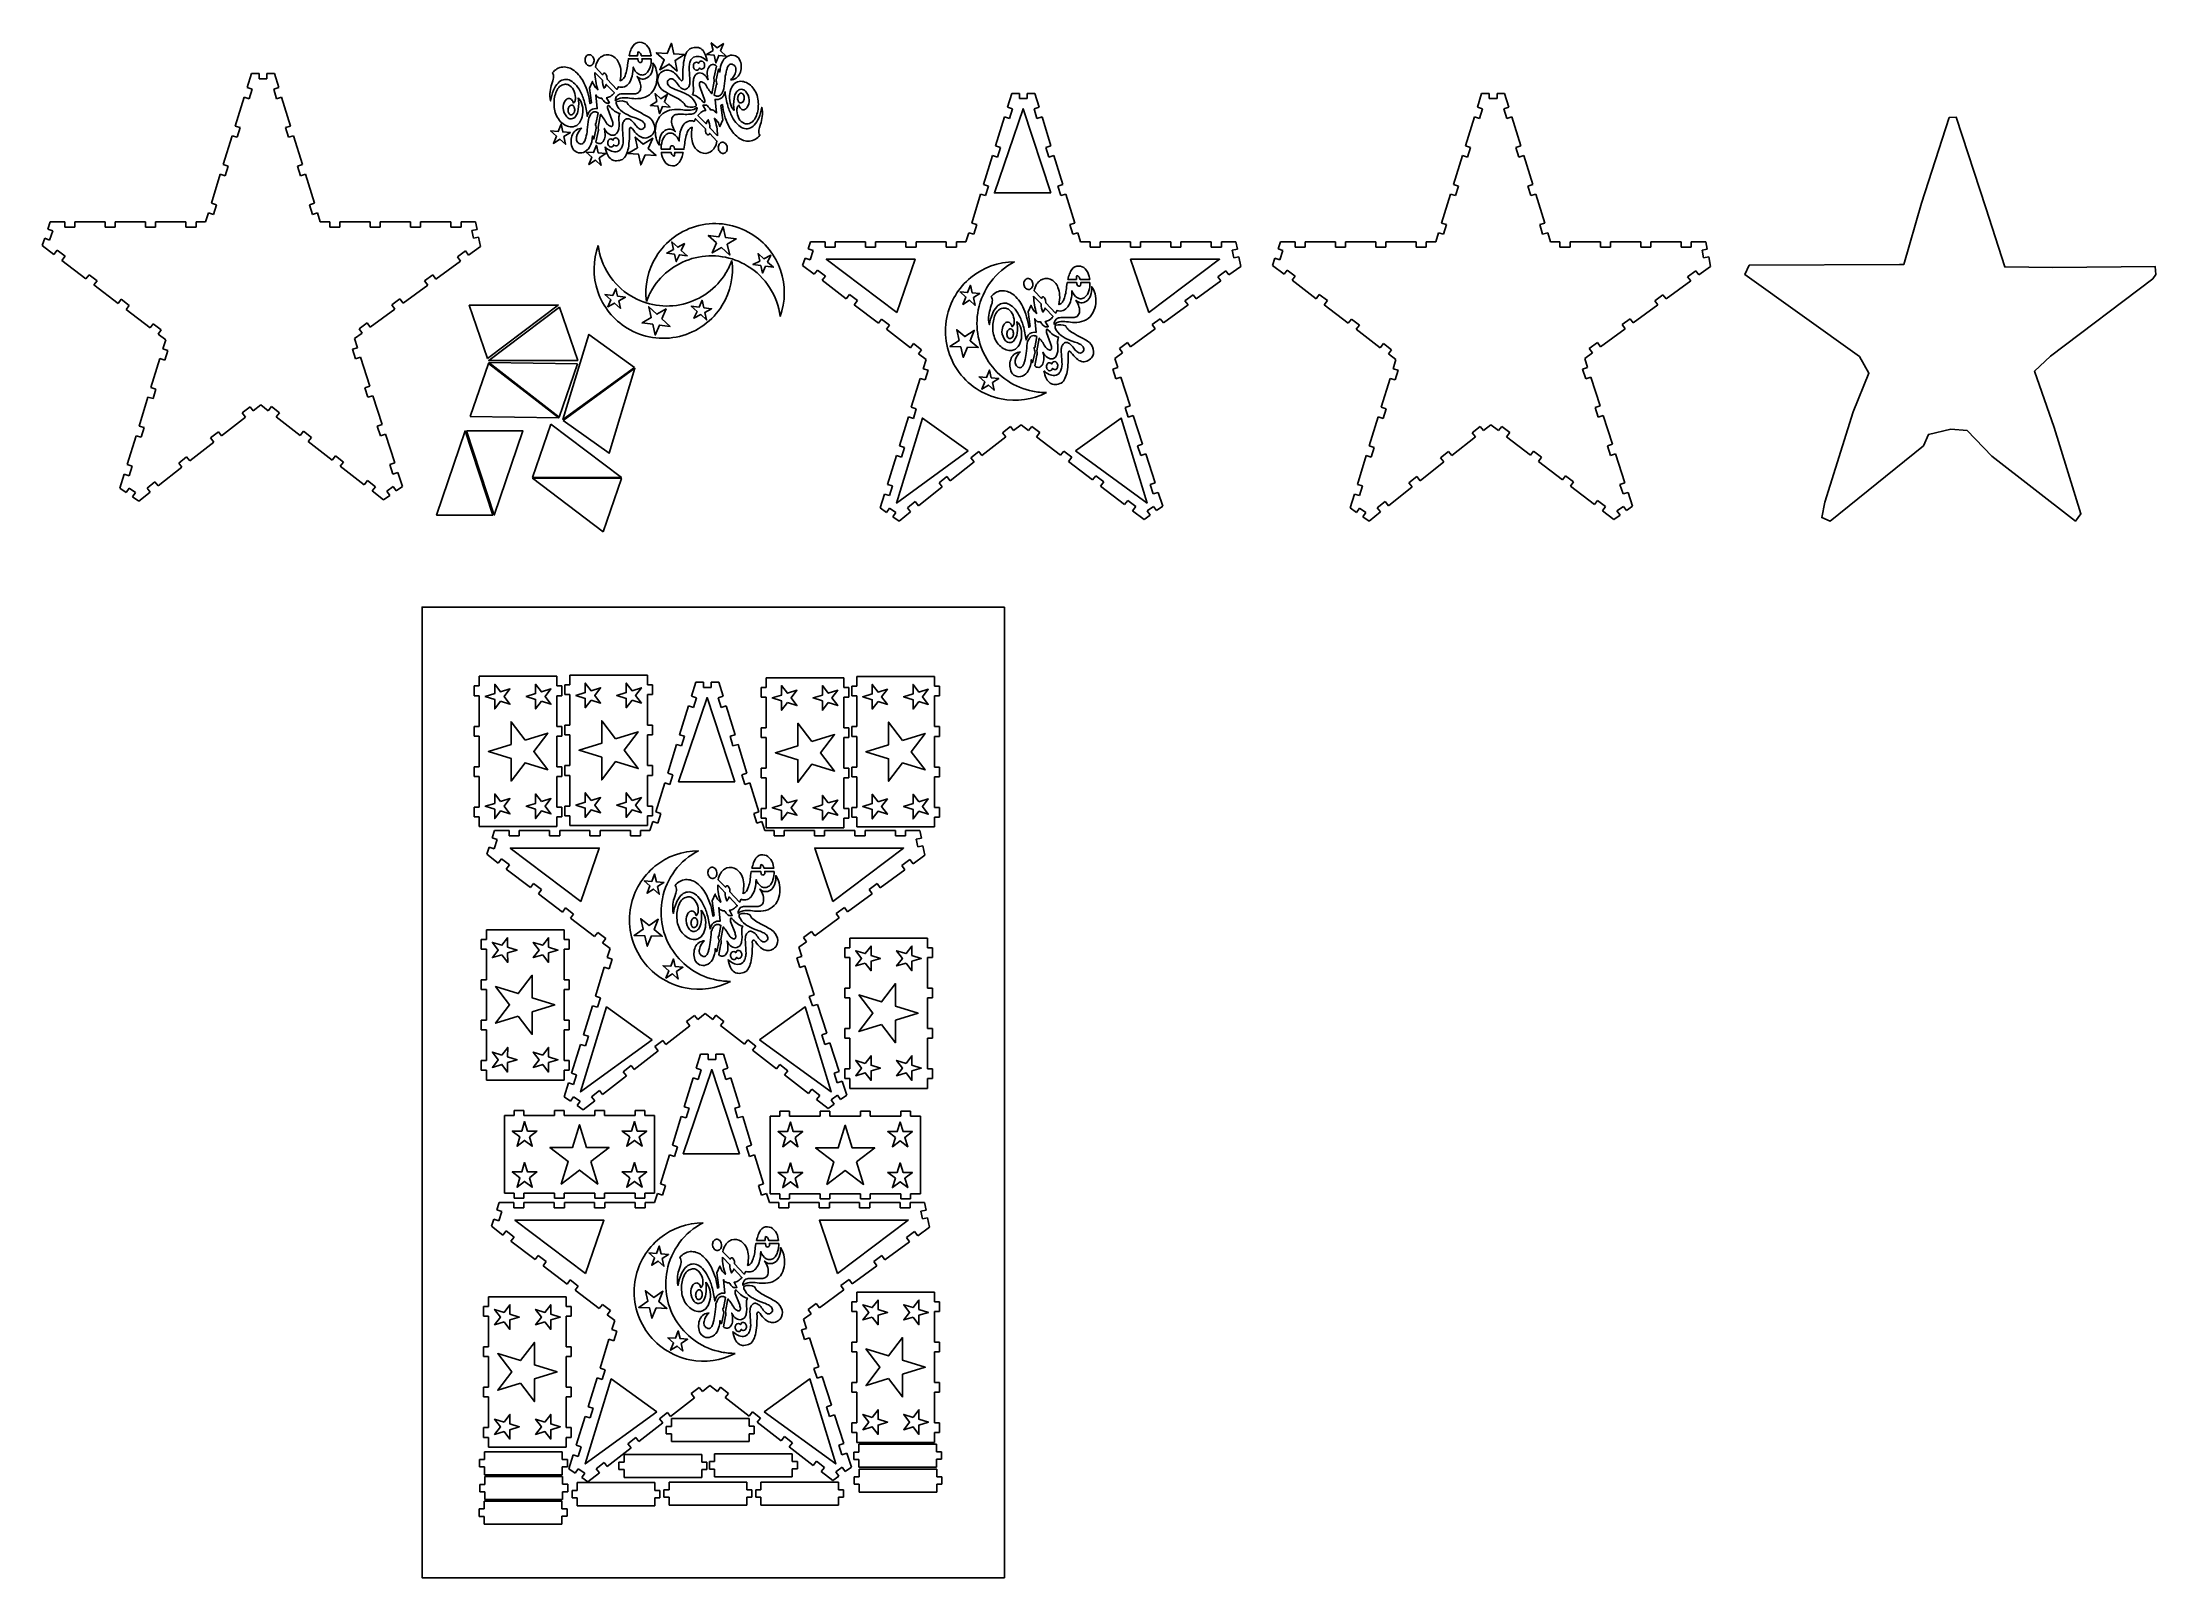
# Model space of a CAD drawing. Extents: x 6.9 to 49.8, y 42.9 to 74.
import ezdxf

# ---------------------------------------------------------------- set-up
doc = ezdxf.new("R2010")
doc.units = 0
doc.header["$LTSCALE"] = 100
doc.layers.add('LAYER_1', color=1, linetype='CONTINUOUS')

msp = doc.modelspace()

# ---------------------------------------------------------------- linework, layer by layer
at = {"layer": 'LAYER_1', "color": 3}
for points in [[(18.053649, 73.780918, 0.249732), (17.984664, 73.773726, 0.197562), (17.942948, 73.707703, 0.159391), (17.952972, 73.621465, 0.192491), (18.008822, 73.565575, 0.249836), (18.077808, 73.572771, 0.197491), (18.119524, 73.63879, 0.159403), (18.1095, 73.725012, 0.192438), (18.053649, 73.780918)], [(19.281581, 73.702766), (19.094038, 73.702766, -0.14568), (19.091417, 73.651112, -0.237095), (19.068453, 73.630475, -0.177349), (19.039794, 73.633786, -0.185851), (19.020087, 73.653976), (19.010186, 73.702766), (18.820597, 73.702766), (18.806626, 73.616201, -0.071246), (18.752002, 73.359434, -0.092444), (18.707684, 73.288067, -0.164122), (18.651314, 73.257126, 0.065619), (18.665785, 73.451345, 0.080781), (18.632442, 73.602403, 0.206201), (18.473808, 73.770218, 0.245015), (18.2784, 73.750932, 0.111486), (18.199089, 73.668115, 0.090804), (18.149204, 73.534908), (18.296416, 73.381279, -0.141576), (18.313779, 73.405662, -0.242913), (18.336472, 73.409631, -0.164017), (18.360491, 73.389729, -0.079403), (18.381829, 73.3425), (18.384739, 73.289125), (18.583279, 73.081917), (18.614824, 73.136171, 0.169879), (18.738882, 73.135562, 0.151897), (18.834225, 73.21185, 0.093352), (18.895084, 73.350432, 0.063262), (18.915688, 73.536705, 0.181422), (19.028226, 73.392187, 0.142678), (19.103815, 73.374122, 0.156554), (19.180212, 73.405285, 0.148152), (19.259908, 73.532669, 0.08043), (19.281581, 73.702766)], [(18.833327, 73.764978), (19.005773, 73.764978, -0.057637), (19.015472, 73.841293, -0.21097), (19.052096, 73.821842, -0.102605), (19.080278, 73.764978), (19.277002, 73.764978, 0.026964), (19.26622, 73.825557, 0.140199), (19.185682, 73.980546, 0.19601), (19.053599, 74.03802, 0.278529), (18.913211, 73.967991, 0.065423), (18.867195, 73.879832, 0.035228), (18.833327, 73.764978)], [(20.416015, 73.655452, 0.071134), (20.364332, 73.818936, 0.133259), (20.287457, 73.909342, 0.153132), (20.187364, 73.935601, 0.089862), (20.066027, 73.906643, 0.128086), (19.990624, 73.81569, 0.067852), (19.946343, 73.676807, 0.050754), (19.924285, 73.296599, -0.048474), (19.916248, 73.273167, -0.064532), (19.911, 73.26498, -0.119509), (19.904568, 73.260191, -0.148133), (19.896679, 73.259583, -0.098092), (19.887059, 73.263938, -0.079719), (19.861529, 73.290675, 0.062354), (19.755389, 73.41057, 0.112947), (19.651359, 73.468166, 0.152732), (19.549439, 73.463462, 0.110528), (19.449628, 73.396456, 0.227756), (19.415556, 73.219987, 0.176008), (19.532044, 73.053157, 0.015186), (19.741395, 72.938599), (19.804849, 72.904159, -0.049453), (19.910381, 72.832469, -0.120061), (19.974212, 72.747662, 0.188531), (20.177279, 72.734358, 0.2815), (20.191586, 72.751669, 0.11529), (20.187918, 72.786865, 0.14448), (20.063501, 72.943512, 0.037224), (19.982732, 72.992359), (19.897404, 73.033963), (19.78933, 73.073443, -0.037294), (19.689563, 73.116401, -0.126698), (19.623015, 73.17324, -0.22553), (19.6146, 73.254362, -0.045604), (19.64649, 73.284467, -0.154809), (19.683835, 73.298713, -0.159914), (19.731831, 73.281983, -0.072064), (19.795677, 73.219161, 0.057703), (19.868503, 73.1294, 0.117167), (19.937622, 73.08598, 0.212494), (19.99939, 73.092751, 0.145967), (20.050161, 73.153564, 0.09972), (20.060092, 73.178128, 0.04087), (20.064713, 73.214609, 0.028169), (20.062928, 73.312324, -0.012946), (20.049566, 73.529758, -0.059525), (20.065489, 73.62746, -0.085783), (20.097933, 73.694762, -0.215635), (20.196419, 73.752114, -0.135235), (20.31309, 73.729711, -0.094799), (20.416015, 73.655452)], [(20.89067, 73.275977, 0.29077), (21.079503, 73.402465, 0.184081), (21.087659, 73.658009, 0.20394), (20.992736, 73.761713, 0.194113), (20.856875, 73.764931, 0.172243), (20.733156, 73.658317, 0.129879), (20.67466, 73.432525), (20.645727, 73.495396), (20.596534, 73.273599, 0.050023), (20.601068, 73.252673), (20.60816, 73.229582, -0.132888), (20.61141, 73.178307), (20.603854, 73.189503), (20.56071, 72.964081, 0.12344), (20.62023, 72.94272, 0.166927), (20.673282, 72.956947, 0.114196), (20.718605, 73.00771, 0.061575), (20.754938, 73.095955, -0.010837), (20.778266, 73.306906, -0.031963), (20.809846, 73.472237, -0.037346), (20.830618, 73.531926, -0.074036), (20.855717, 73.573168, -0.146131), (20.885899, 73.593616, -0.165121), (20.921917, 73.590921, -0.219041), (20.987708, 73.536901, -0.151363), (20.99698, 73.449983, -0.184887), (20.89067, 73.275977)], [(18.138729, 73.42695, 0.081689), (18.200635, 73.075846, -0.092185), (18.13592, 73.141624, -0.075636), (18.088607, 73.243182), (18.027517, 73.107216), (18.067633, 72.811527), (18.039308, 72.796426, 0.084234), (17.918232, 73.212531, 0.117177), (17.717212, 73.46368, 0.184137), (17.486861, 73.536596, 0.203858), (17.277789, 73.418006, -0.200793), (17.300065, 73.316258, -0.038248), (17.287036, 73.257905), (17.266609, 73.1932, 0.047784), (17.229694, 73.040638, 0.095031), (17.241595, 72.850379, -0.057993), (17.302662, 73.069453, -0.089813), (17.391941, 73.212061, -0.138897), (17.499881, 73.279529, -0.155326), (17.616933, 73.273182, -0.111313), (17.733548, 73.194346, -0.072148), (17.840178, 73.044347, -0.051007), (17.927272, 72.82451, -0.039691), (17.985281, 72.53616, -0.076931), (18.018256, 72.618593, -0.108945), (18.064677, 72.667875, -0.173993), (18.187654, 72.69217), (18.160438, 72.969243, 0.128953), (18.213434, 72.915772, 0.16182), (18.279484, 72.904055, 0.057201), (18.324994, 72.840145, 0.103229), (18.364851, 72.810511, 0.117114), (18.400856, 72.804215, 0.050914), (18.434814, 72.81032), (18.375503, 72.914355, 0.130201), (18.456551, 72.941711, 0.079668), (18.534729, 73.01369), (18.370555, 73.185011, -0.104054), (18.326601, 73.104676, -0.101676), (18.290549, 73.268526), (18.138729, 73.42695)], [(18.552443, 72.852097, -0.156503), (18.691683, 72.910718, -0.054238), (18.844289, 72.903703, 0.045328), (19.013317, 72.894646, 0.108051), (19.201821, 72.947141, 0.143432), (19.341484, 73.089671, 0.101234), (19.397481, 73.279826, 0.082789), (19.384174, 73.471205, 0.112333), (19.315928, 73.617408, -0.119195), (19.292661, 73.432886, -0.147638), (19.20771, 73.323153, -0.174185), (19.096876, 73.29229, -0.194537), (18.995961, 73.344382, -0.071294), (19.058721, 73.211687, -0.113673), (19.067374, 73.095913, -0.192742), (19.021138, 73.017066, -0.137232), (18.937685, 72.991985), (18.88444, 72.990857), (18.824816, 72.992668, 0.029839), (18.69033, 72.991112, 0.182602), (18.596547, 72.961389, 0.115087), (18.566976, 72.918786, 0.079436), (18.552443, 72.852097)], [(20.602663, 73.556207, 0.228391), (20.522485, 73.587909, 0.215443), (20.454422, 73.542374, 0.127574), (20.418704, 73.434628, 0.093602), (20.435561, 73.279701, 0.140303), (20.344734, 73.389703, 0.211229), (20.236158, 73.412599, 0.245315), (20.152586, 73.329948, 0.073839), (20.133537, 73.24328, 0.050301), (20.136771, 73.123311, -0.048316), (20.137409, 73.04316, -0.112051), (20.116437, 72.976167, -0.112244), (20.227578, 72.926433, -0.058442), (20.329115, 72.830593, 0.081656), (20.348754, 72.816458, 0.119708), (20.356287, 72.814939, 0.190432), (20.362052, 72.81771, 0.122034), (20.365867, 72.825215, 0.057529), (20.367548, 72.837897, 0.046654), (20.363778, 72.880567), (20.280242, 73.10244, -0.066611), (20.260818, 73.181536, -0.068323), (20.261974, 73.209764, -0.130935), (20.270515, 73.228739, -0.184914), (20.286549, 73.237184, -0.118896), (20.310181, 73.233821, -0.091987), (20.380665, 73.186555, 0.050199), (20.51119, 72.992776), (20.56054, 73.250497, -0.054996), (20.552362, 73.303507, -0.059587), (20.553922, 73.326374, -0.067871), (20.556749, 73.334525, -0.131859), (20.561181, 73.339584), (20.602663, 73.556207)], [(20.276189, 73.501132, 0.259209), (20.324313, 73.496877, 0.208637), (20.358876, 73.538334, 0.152675), (20.359648, 73.601264, 0.179474), (20.326163, 73.648752, 0.259292), (20.278033, 73.653029, 0.208765), (20.24347, 73.611549), (20.242619, 73.608868, 0.088719), (20.224372, 73.625846, 0.259394), (20.176268, 73.630093, 0.208607), (20.141708, 73.588625, 0.152685), (20.140937, 73.5257, 0.17946), (20.174415, 73.478208, 0.259348), (20.222542, 73.473929, 0.208712), (20.257103, 73.515399), (20.257975, 73.518069, 0.088406), (20.276189, 73.501132)], [(17.800559, 72.914706, -0.076434), (17.803307, 72.674724, -0.128879), (17.74661, 72.533225, -0.217366), (17.659011, 72.484525, -0.21067), (17.56905, 72.522935, -0.161705), (17.49723, 72.70356, -0.157229), (17.534324, 72.848164, -0.108093), (17.575676, 72.889502, -0.170816), (17.622612, 72.900885, -0.182574), (17.667917, 72.875332, -0.106743), (17.704375, 72.805859, 0.153377), (17.736346, 72.852518, 0.086493), (17.745678, 72.920485, 0.117472), (17.703452, 73.075003, 0.185386), (17.59176, 73.178735, 0.134485), (17.514257, 73.183221, 0.108228), (17.424661, 73.141006, 0.094731), (17.360795, 73.049188, 0.061758), (17.322255, 72.926344, 0.099828), (17.326096, 72.648046, 0.160691), (17.471555, 72.40239, 0.092102), (17.58137, 72.337717, 0.120023), (17.697183, 72.324644, 0.207046), (17.82602, 72.406736, 0.117516), (17.889608, 72.570414, 0.096878), (17.882827, 72.758722, 0.138157), (17.800559, 72.914706)], [(20.62523, 72.143196, 0.081689), (20.563323, 72.4943, -0.092185), (20.628038, 72.428522, -0.075636), (20.675351, 72.326964), (20.736441, 72.46293), (20.696325, 72.758619), (20.72465, 72.77372, 0.084234), (20.845727, 72.357615, 0.117177), (21.046746, 72.106466, 0.184137), (21.277098, 72.03355, 0.203858), (21.486169, 72.15214, -0.200793), (21.463893, 72.253889, -0.038248), (21.476922, 72.312242), (21.49735, 72.376946, 0.047784), (21.534265, 72.529508, 0.095031), (21.522363, 72.719767, -0.057993), (21.461296, 72.500693, -0.089813), (21.372017, 72.358085, -0.138897), (21.264078, 72.290617, -0.155326), (21.147025, 72.296964, -0.111313), (21.03041, 72.3758, -0.072148), (20.923781, 72.525799, -0.051007), (20.836687, 72.745637, -0.039691), (20.778677, 73.033986, -0.076931), (20.745702, 72.951553, -0.108945), (20.699281, 72.902271, -0.173993), (20.576304, 72.877976), (20.60352, 72.600903, 0.128953), (20.550525, 72.654374, 0.16182), (20.484474, 72.666091, 0.057201), (20.438964, 72.730001, 0.103229), (20.399108, 72.759635, 0.117114), (20.363102, 72.765932, 0.050914), (20.329145, 72.759826), (20.388455, 72.655792, 0.130201), (20.307408, 72.628435, 0.079668), (20.22923, 72.556456), (20.393403, 72.385135, -0.104054), (20.437357, 72.46547, -0.101676), (20.473409, 72.30162), (20.62523, 72.143196)], [(20.963399, 72.65544, -0.076434), (20.960652, 72.895422, -0.128879), (21.017348, 73.036921, -0.217366), (21.104947, 73.085621, -0.21067), (21.194908, 73.047211, -0.161705), (21.266728, 72.866586, -0.157229), (21.229634, 72.721982, -0.108093), (21.188282, 72.680645, -0.170816), (21.141346, 72.669261, -0.182574), (21.096042, 72.694814, -0.106743), (21.059584, 72.764287, 0.153377), (21.027612, 72.717628, 0.086493), (21.01828, 72.649661, 0.117472), (21.060506, 72.495143, 0.185386), (21.172199, 72.391411, 0.134485), (21.249701, 72.386926, 0.108228), (21.339297, 72.42914, 0.094731), (21.403163, 72.520958, 0.061758), (21.441704, 72.643803, 0.099828), (21.437862, 72.9221, 0.160691), (21.292403, 73.167756, 0.092102), (21.182588, 73.232429, 0.120023), (21.066776, 73.245502, 0.207046), (20.937938, 73.16341, 0.117516), (20.874351, 72.999732, 0.096878), (20.881131, 72.811424, 0.138157), (20.963399, 72.65544)], [(21.037238, 72.930371, 0.134489), (21.041797, 72.854489, 0.216733), (21.080733, 72.808933, 0.288988), (21.131328, 72.820364, 0.1604), (21.163855, 72.882131, 0.134475), (21.159283, 72.957988, 0.216452), (21.120338, 73.003563, 0.288875), (21.069764, 72.992101, 0.160399), (21.037238, 72.930371)], [(17.726721, 72.639775, 0.134489), (17.722162, 72.715657, 0.216733), (17.683225, 72.761213, 0.288988), (17.63263, 72.749782, 0.1604), (17.600103, 72.688015, 0.134475), (17.604675, 72.612158, 0.216452), (17.64362, 72.566583, 0.288875), (17.694194, 72.578045, 0.160399), (17.726721, 72.639775)], [(17.873288, 72.29417, 0.29077), (17.684455, 72.167681, 0.184081), (17.676299, 71.912137, 0.20394), (17.771222, 71.808433, 0.194113), (17.907083, 71.805215, 0.172243), (18.030802, 71.911829, 0.129879), (18.089298, 72.137621), (18.118232, 72.07475), (18.167424, 72.296547, 0.050023), (18.16289, 72.317473), (18.155799, 72.340564, -0.132888), (18.152548, 72.391839), (18.160104, 72.380643), (18.203248, 72.606065, 0.12344), (18.143728, 72.627426, 0.166927), (18.090676, 72.613199, 0.114196), (18.045353, 72.562436, 0.061575), (18.00902, 72.474191, -0.010837), (17.985692, 72.26324, -0.031963), (17.954112, 72.097909, -0.037346), (17.93334, 72.03822, -0.074036), (17.908241, 71.996978, -0.146131), (17.87806, 71.97653, -0.165121), (17.842042, 71.979225, -0.219041), (17.77625, 72.033245, -0.151363), (17.766978, 72.120163, -0.184887), (17.873288, 72.29417)], [(18.161295, 72.013939, 0.228391), (18.241473, 71.982237, 0.215443), (18.309536, 72.027772, 0.127574), (18.345254, 72.135518, 0.093602), (18.328398, 72.290445, 0.140303), (18.419224, 72.180443, 0.211229), (18.5278, 72.157547, 0.245315), (18.611373, 72.240198, 0.073839), (18.630422, 72.326866, 0.050301), (18.627187, 72.446835, -0.048316), (18.626549, 72.526986, -0.112051), (18.647521, 72.593979, -0.112244), (18.53638, 72.643713, -0.058442), (18.434843, 72.739553, 0.081656), (18.415205, 72.753688, 0.119708), (18.407672, 72.755207, 0.190432), (18.401906, 72.752436, 0.122034), (18.398091, 72.744931, 0.057529), (18.39641, 72.732249, 0.046654), (18.40018, 72.68958), (18.483717, 72.467707, -0.066611), (18.50314, 72.38861, -0.068323), (18.501985, 72.360382, -0.130935), (18.493443, 72.341407, -0.184914), (18.477409, 72.332962, -0.118896), (18.453777, 72.336325, -0.091987), (18.383293, 72.383591, 0.050199), (18.252768, 72.57737), (18.203419, 72.319649, -0.054996), (18.211596, 72.266639, -0.059587), (18.210036, 72.243772, -0.067871), (18.207209, 72.235621, -0.131859), (18.202777, 72.230563), (18.161295, 72.013939)], [(18.347943, 71.914694, 0.071134), (18.399626, 71.75121, 0.133259), (18.476501, 71.660804, 0.153132), (18.576594, 71.634546, 0.089862), (18.697931, 71.663504, 0.128086), (18.773335, 71.754456, 0.067852), (18.817615, 71.893339, 0.050754), (18.839673, 72.273547, -0.048474), (18.847711, 72.296979, -0.064532), (18.852958, 72.305166, -0.119509), (18.85939, 72.309955, -0.148133), (18.867279, 72.310563, -0.098092), (18.8769, 72.306208, -0.079719), (18.902429, 72.279471, 0.062354), (19.00857, 72.159576, 0.112947), (19.112599, 72.10198, 0.152732), (19.21452, 72.106684, 0.110528), (19.314331, 72.17369, 0.227756), (19.348402, 72.350159, 0.176008), (19.231914, 72.516989, 0.015186), (19.022563, 72.631547), (18.959109, 72.665987, -0.049453), (18.853577, 72.737677, -0.120061), (18.789746, 72.822484, 0.188531), (18.586679, 72.835788, 0.2815), (18.572372, 72.818477, 0.11529), (18.57604, 72.783281, 0.14448), (18.700457, 72.626634, 0.037224), (18.781226, 72.577787), (18.866555, 72.536183), (18.974628, 72.496703, -0.037294), (19.074395, 72.453745, -0.126698), (19.140943, 72.396906, -0.22553), (19.149358, 72.315784, -0.045604), (19.117468, 72.285679, -0.154809), (19.080124, 72.271433, -0.159914), (19.032127, 72.288163, -0.072064), (18.968281, 72.350985, 0.057703), (18.895456, 72.440746, 0.117167), (18.826336, 72.484166, 0.212494), (18.764568, 72.477395, 0.145967), (18.713797, 72.416582, 0.09972), (18.703866, 72.392018, 0.04087), (18.699245, 72.355537, 0.028169), (18.701031, 72.257822, -0.012946), (18.714392, 72.040389, -0.059525), (18.698469, 71.942686, -0.085783), (18.666025, 71.875384, -0.215635), (18.567539, 71.818032, -0.135235), (18.450868, 71.840435, -0.094799), (18.347943, 71.914694)], [(20.211515, 72.718049, -0.156503), (20.072275, 72.659428, -0.054238), (19.919669, 72.666444, 0.045328), (19.750641, 72.6755, 0.108051), (19.562138, 72.623005, 0.143432), (19.422475, 72.480475, 0.101234), (19.366478, 72.29032, 0.082789), (19.379784, 72.098941, 0.112333), (19.448031, 71.952738, -0.119195), (19.471297, 72.13726, -0.147638), (19.556248, 72.246993, -0.174185), (19.667083, 72.277856, -0.194537), (19.767997, 72.225764, -0.071294), (19.705237, 72.358459, -0.113673), (19.696585, 72.474233, -0.192742), (19.742821, 72.55308, -0.137232), (19.826273, 72.578161), (19.879518, 72.579289), (19.939142, 72.577478, 0.029839), (20.073628, 72.579034, 0.182602), (20.167411, 72.608757, 0.115087), (20.196982, 72.65136, 0.079436), (20.211515, 72.718049)], [(19.482378, 71.86738), (19.66992, 71.86738, -0.14568), (19.672541, 71.919034, -0.237095), (19.695505, 71.939671, -0.177349), (19.724165, 71.93636, -0.185851), (19.743872, 71.91617), (19.753772, 71.86738), (19.943362, 71.86738), (19.957333, 71.953945, -0.071246), (20.011957, 72.210712, -0.092444), (20.056274, 72.282079, -0.164122), (20.112644, 72.31302, 0.065619), (20.098174, 72.118801, 0.080781), (20.131516, 71.967743, 0.206201), (20.29015, 71.799928, 0.245015), (20.485559, 71.819214, 0.111486), (20.56487, 71.902031, 0.090804), (20.614754, 72.035238), (20.467543, 72.188867, -0.141576), (20.450179, 72.164484, -0.242913), (20.427486, 72.160515, -0.164017), (20.403467, 72.180417, -0.079403), (20.382129, 72.227646), (20.379219, 72.281021), (20.180679, 72.488229), (20.149134, 72.433975, 0.169879), (20.025076, 72.434584, 0.151897), (19.929733, 72.358296, 0.093352), (19.868874, 72.219714, 0.063262), (19.84827, 72.033441, 0.181422), (19.735733, 72.17796, 0.142678), (19.660144, 72.196024, 0.156554), (19.583746, 72.164861, 0.148152), (19.50405, 72.037477, 0.08043), (19.482378, 71.86738)], [(18.48777, 72.069015, 0.259209), (18.439645, 72.073269, 0.208637), (18.405082, 72.031812, 0.152675), (18.40431, 71.968882, 0.179474), (18.437796, 71.921394, 0.259292), (18.485926, 71.917117, 0.208765), (18.520489, 71.958597), (18.521339, 71.961278, 0.088719), (18.539587, 71.944301, 0.259394), (18.58769, 71.940053, 0.208607), (18.62225, 71.981521, 0.152685), (18.623021, 72.044446, 0.17946), (18.589543, 72.091938, 0.259348), (18.541416, 72.096217, 0.208712), (18.506856, 72.054747), (18.505983, 72.052077, 0.088406), (18.48777, 72.069015)], [(20.710309, 71.789228, 0.249732), (20.779294, 71.79642, 0.197562), (20.82101, 71.862444, 0.159391), (20.810986, 71.948681, 0.192491), (20.755136, 72.004571, 0.249836), (20.686151, 71.997375, 0.197491), (20.644434, 71.931356, 0.159403), (20.654459, 71.845134, 0.192438), (20.710309, 71.789228)], [(19.930632, 71.805168), (19.758185, 71.805168, -0.057637), (19.748486, 71.728853, -0.21097), (19.711862, 71.748304, -0.102605), (19.683681, 71.805168), (19.486956, 71.805168, 0.026964), (19.497739, 71.744589, 0.140199), (19.578277, 71.5896, 0.19601), (19.710359, 71.532126, 0.278529), (19.850748, 71.602155, 0.065423), (19.896763, 71.690314, 0.035228), (19.930632, 71.805168)]]:
    msp.add_lwpolyline(points, format="xyb", close=True, dxfattribs=at)
for points in [[(19.602161, 73.81222), (19.694497, 74.017821), (19.737366, 73.802822), (19.956072, 73.7876), (19.763857, 73.669906), (19.806688, 73.454897), (19.645024, 73.597158), (19.45279, 73.479497), (19.54509, 73.685113), (19.383451, 73.827403), (19.602161, 73.81222)], [(20.535025, 73.87382), (20.499651, 74.029907), (20.615759, 73.926205), (20.746362, 74.010932), (20.687532, 73.862091), (20.803623, 73.758368), (20.651156, 73.77008), (20.592301, 73.62125), (20.556901, 73.77733), (20.404436, 73.78907), (20.535025, 73.87382)], [(19.395443, 72.8402), (19.360069, 72.996286), (19.476177, 72.892585), (19.60678, 72.977312), (19.54795, 72.82847), (19.664041, 72.724748), (19.511573, 72.73646), (19.452719, 72.587629), (19.417319, 72.743709), (19.264854, 72.755449), (19.395443, 72.8402)], [(17.510743, 72.12509), (17.546117, 71.969004), (17.430008, 72.072705), (17.299406, 71.987978), (17.358236, 72.136819), (17.242145, 72.240542), (17.394612, 72.22883), (17.453467, 72.377661), (17.488867, 72.221581), (17.641332, 72.209841), (17.510743, 72.12509)], [(19.161797, 71.757926), (19.069461, 71.552325), (19.026592, 71.767324), (18.807886, 71.782546), (19.000102, 71.90024), (18.95727, 72.115249), (19.118935, 71.972988), (19.311169, 72.090649), (19.218868, 71.885033), (19.380507, 71.742743), (19.161797, 71.757926)], [(18.228933, 71.696326), (18.264307, 71.540239), (18.148199, 71.643941), (18.017596, 71.559214), (18.076426, 71.708055), (17.960335, 71.811778), (18.112802, 71.800066), (18.171657, 71.948896), (18.207057, 71.792816), (18.359522, 71.781076), (18.228933, 71.696326)], [(15.961644, 67.623842), (15.591786, 68.705283), (17.394874, 68.707769), (15.961644, 67.623842)], [(17.421048, 68.668166), (17.790906, 67.586726), (15.987817, 67.584239), (17.421048, 68.668166)]]:
    msp.add_lwpolyline(points, close=True, dxfattribs=at)
at = {"layer": 'LAYER_1', "color": 7}
for points in [[(11.174619, 73.403277), (11.087388, 73.121181)], [(11.328162, 73.403277), (11.174619, 73.403277)], [(11.328162, 73.296978), (11.328162, 73.403277)], [(11.486036, 73.296978), (11.328162, 73.296978)], [(11.486036, 73.403277), (11.486036, 73.296978)], [(11.63971, 73.403277), (11.486036, 73.403277)], [(11.72695, 73.121183), (11.63971, 73.403277)], [(11.026908, 72.925594), (10.845467, 72.338833)], [(11.128462, 72.89419), (11.026908, 72.925594)], [(11.087388, 73.121181), (11.188943, 73.089777)], [(11.188943, 73.089777), (11.128462, 72.89419)], [(11.72695, 73.121183), (11.625397, 73.089777)], [(11.625397, 73.089777), (11.685883, 72.894192)], [(11.685883, 72.894192), (11.787437, 72.925599)], [(11.968897, 72.338844), (11.787437, 72.925599)], [(26.593126, 73.001193), (26.505895, 72.719097)], [(26.746669, 73.001193), (26.593126, 73.001193)], [(26.746669, 72.894894), (26.746669, 73.001193)], [(26.904543, 72.894894), (26.746669, 72.894894)], [(26.904543, 73.001193), (26.904543, 72.894894)], [(27.058217, 73.001193), (26.904543, 73.001193)], [(27.145458, 72.7191), (27.058217, 73.001193)], [(36.121349, 73.001193), (36.034118, 72.719097)], [(36.274892, 73.001193), (36.121349, 73.001193)], [(36.274892, 72.894894), (36.274892, 73.001193)], [(36.432766, 72.894894), (36.274892, 72.894894)], [(36.432766, 73.001193), (36.432766, 72.894894)], [(36.58644, 73.001193), (36.432766, 73.001193)], [(36.67368, 72.7191), (36.58644, 73.001193)], [(26.445415, 72.52351), (26.263975, 71.936749)], [(26.54697, 72.492107), (26.445415, 72.52351)], [(26.505895, 72.719097), (26.60745, 72.687694)], [(26.60745, 72.687694), (26.54697, 72.492107)], [(27.145458, 72.7191), (27.043904, 72.687693)], [(27.043904, 72.687693), (27.104391, 72.492108)], [(27.104391, 72.492108), (27.205944, 72.523515)], [(27.387404, 71.93676), (27.205944, 72.523515)], [(35.973638, 72.52351), (35.792197, 71.936749)], [(36.075192, 72.492107), (35.973638, 72.52351)], [(36.034118, 72.719097), (36.135672, 72.687694)], [(36.135672, 72.687694), (36.075192, 72.492107)], [(36.67368, 72.7191), (36.572127, 72.687693)], [(36.572127, 72.687693), (36.632613, 72.492108)], [(36.632613, 72.492108), (36.734167, 72.523515)], [(36.915627, 71.93676), (36.734167, 72.523515)], [(10.784987, 72.143246), (10.603547, 71.556485)], [(10.886542, 72.111843), (10.784987, 72.143246)], [(10.845467, 72.338833), (10.947022, 72.30743)], [(10.947022, 72.30743), (10.886542, 72.111843)], [(11.968897, 72.338844), (11.867343, 72.307437)], [(11.867343, 72.307437), (11.92783, 72.111852)], [(11.92783, 72.111852), (12.029384, 72.143259)], [(12.210843, 71.556504), (12.029384, 72.143259)], [(26.203495, 71.741162), (26.022054, 71.154401)], [(26.305049, 71.709759), (26.203495, 71.741162)], [(26.263975, 71.936749), (26.36553, 71.905346)], [(26.36553, 71.905346), (26.305049, 71.709759)], [(27.387404, 71.93676), (27.285851, 71.905353)], [(27.285851, 71.905353), (27.346337, 71.709769)], [(27.346337, 71.709769), (27.447891, 71.741175)], [(27.629351, 71.15442), (27.447891, 71.741175)], [(35.731717, 71.741162), (35.550277, 71.154401)], [(35.833272, 71.709759), (35.731717, 71.741162)], [(35.792197, 71.936749), (35.893752, 71.905346)], [(35.893752, 71.905346), (35.833272, 71.709759)], [(36.915627, 71.93676), (36.814073, 71.905353)], [(36.814073, 71.905353), (36.87456, 71.709769)], [(36.87456, 71.709769), (36.976113, 71.741175)], [(37.157573, 71.15442), (36.976113, 71.741175)], [(10.543067, 71.360898), (10.361627, 70.774137)], [(10.644622, 71.329495), (10.543067, 71.360898)], [(10.603547, 71.556485), (10.705102, 71.525082)], [(10.705102, 71.525082), (10.644622, 71.329495)], [(12.210843, 71.556504), (12.10929, 71.525098)], [(12.10929, 71.525098), (12.169776, 71.329513)], [(12.169776, 71.329513), (12.27133, 71.360919)], [(12.45279, 70.774165), (12.27133, 71.360919)], [(26.022054, 71.154401), (26.123609, 71.122998)], [(27.629351, 71.15442), (27.527797, 71.123014)], [(35.550277, 71.154401), (35.651832, 71.122998)], [(37.157573, 71.15442), (37.05602, 71.123014)], [(10.361627, 70.774137), (10.463182, 70.742734)], [(10.463182, 70.742734), (10.402701, 70.547147)], [(12.45279, 70.774165), (12.351236, 70.742758)], [(12.351236, 70.742758), (12.411723, 70.547173)], [(25.961574, 70.958814), (25.780134, 70.372054)], [(26.063129, 70.927411), (25.961574, 70.958814)], [(26.123609, 71.122998), (26.063129, 70.927411)], [(27.527797, 71.123014), (27.588284, 70.927429)], [(27.588284, 70.927429), (27.689837, 70.958836)], [(27.871297, 70.372081), (27.689837, 70.958836)], [(35.489797, 70.958814), (35.308357, 70.372054)], [(35.591352, 70.927411), (35.489797, 70.958814)], [(35.651832, 71.122998), (35.591352, 70.927411)], [(37.05602, 71.123014), (37.116506, 70.927429)], [(37.116506, 70.927429), (37.21806, 70.958836)], [(37.39952, 70.372081), (37.21806, 70.958836)], [(7.094549, 70.394247), (7.045371, 70.248793)], [(7.389825, 70.394247), (7.094549, 70.394247)], [(7.389825, 70.394247), (7.389825, 70.287948)], [(7.389825, 70.287948), (7.594549, 70.287948)], [(7.594549, 70.287948), (7.594549, 70.394247)], [(8.208723, 70.394247), (7.594549, 70.394247)], [(8.208723, 70.394247), (8.208723, 70.287948)], [(8.208723, 70.287948), (8.413447, 70.287948)], [(8.413447, 70.287948), (8.413447, 70.394247)], [(9.02762, 70.394247), (8.413447, 70.394247)], [(9.02762, 70.394247), (9.02762, 70.287948)], [(9.02762, 70.287948), (9.232345, 70.287948)], [(9.232345, 70.287948), (9.232345, 70.394247)], [(9.846518, 70.394247), (9.232345, 70.394247)], [(9.846518, 70.394247), (9.846518, 70.287948)], [(9.846518, 70.287948), (10.051242, 70.287948)], [(10.051242, 70.287948), (10.051242, 70.394247)], [(10.244156, 70.394247), (10.051242, 70.394247)], [(10.301147, 70.578551), (10.244156, 70.394247)], [(10.402701, 70.547147), (10.301147, 70.578551)], [(12.411723, 70.547173), (12.513277, 70.57858)], [(12.570274, 70.394279), (12.513277, 70.57858)], [(12.763187, 70.394279), (12.570274, 70.394279)], [(12.763187, 70.287979), (12.763187, 70.394279)], [(12.967912, 70.287979), (12.763187, 70.287979)], [(12.967912, 70.394279), (12.967912, 70.287979)], [(13.582085, 70.394279), (12.967912, 70.394279)], [(13.582085, 70.287979), (13.582085, 70.394279)], [(13.786809, 70.287979), (13.582085, 70.287979)], [(13.786809, 70.394279), (13.786809, 70.287979)], [(14.400982, 70.394279), (13.786809, 70.394279)], [(14.400982, 70.287979), (14.400982, 70.394279)], [(14.605707, 70.287979), (14.400982, 70.287979)], [(14.605707, 70.394279), (14.605707, 70.287979)], [(15.21988, 70.394279), (14.605707, 70.394279)], [(15.21988, 70.287979), (15.21988, 70.394279)], [(15.424604, 70.287979), (15.21988, 70.287979)], [(15.424604, 70.394279), (15.424604, 70.287979)], [(15.71988, 70.394279), (15.424604, 70.394279)], [(15.749227, 70.243566), (15.71988, 70.394279)], [(25.780134, 70.372054), (25.881689, 70.34065)], [(25.881689, 70.34065), (25.821209, 70.145064)], [(27.871297, 70.372081), (27.769744, 70.340674)], [(27.769744, 70.340674), (27.83023, 70.145089)], [(35.308357, 70.372054), (35.409911, 70.34065)], [(35.409911, 70.34065), (35.349431, 70.145064)], [(37.39952, 70.372081), (37.297966, 70.340674)], [(37.297966, 70.340674), (37.358453, 70.145089)], [(6.982196, 70.06194), (6.932892, 69.916114)], [(6.932892, 69.916114), (7.167546, 69.736879)], [(6.982196, 70.06194), (7.082895, 70.027893)], [(7.14607, 70.214746), (7.045371, 70.248793)], [(7.082895, 70.027893), (7.14607, 70.214746)], [(15.578742, 69.72081), (15.817078, 69.895119)], [(15.644888, 70.223249), (15.749227, 70.243566)], [(15.675439, 70.066353), (15.644888, 70.223249)], [(15.779778, 70.08667), (15.675439, 70.066353)], [(15.817078, 69.895119), (15.779778, 70.08667)], [(22.513057, 69.992164), (22.463878, 69.846709)], [(22.808332, 69.992164), (22.513057, 69.992164)], [(22.808332, 69.992164), (22.808332, 69.885864)], [(22.808332, 69.885864), (23.013057, 69.885864)], [(23.013057, 69.885864), (23.013057, 69.992164)], [(23.62723, 69.992164), (23.013057, 69.992164)], [(23.62723, 69.992164), (23.62723, 69.885864)], [(23.62723, 69.885864), (23.831954, 69.885864)], [(23.831954, 69.885864), (23.831954, 69.992164)], [(24.446128, 69.992164), (23.831954, 69.992164)], [(24.446128, 69.992164), (24.446128, 69.885864)], [(24.446128, 69.885864), (24.650852, 69.885864)], [(24.650852, 69.885864), (24.650852, 69.992164)], [(25.265025, 69.992164), (24.650852, 69.992164)], [(25.265025, 69.992164), (25.265025, 69.885864)], [(25.265025, 69.885864), (25.46975, 69.885864)], [(25.46975, 69.885864), (25.46975, 69.992164)], [(25.662663, 69.992164), (25.46975, 69.992164)], [(25.719654, 70.176467), (25.662663, 69.992164)], [(25.821209, 70.145064), (25.719654, 70.176467)], [(27.83023, 70.145089), (27.931784, 70.176496)], [(27.988781, 69.992195), (27.931784, 70.176496)], [(28.181694, 69.992195), (27.988781, 69.992195)], [(28.181694, 69.885896), (28.181694, 69.992195)], [(28.386419, 69.885896), (28.181694, 69.885896)], [(28.386419, 69.992195), (28.386419, 69.885896)], [(29.000592, 69.992195), (28.386419, 69.992195)], [(29.000592, 69.885896), (29.000592, 69.992195)], [(29.205317, 69.885896), (29.000592, 69.885896)], [(29.205317, 69.992195), (29.205317, 69.885896)], [(29.81949, 69.992195), (29.205317, 69.992195)], [(29.81949, 69.885896), (29.81949, 69.992195)], [(30.024214, 69.885896), (29.81949, 69.885896)], [(30.024214, 69.992195), (30.024214, 69.885896)], [(30.638387, 69.992195), (30.024214, 69.992195)], [(30.638387, 69.885896), (30.638387, 69.992195)], [(30.843112, 69.885896), (30.638387, 69.885896)], [(30.843112, 69.992195), (30.843112, 69.885896)], [(31.138387, 69.992195), (30.843112, 69.992195)], [(31.167735, 69.841482), (31.138387, 69.992195)], [(32.041279, 69.992164), (31.992101, 69.846709)], [(32.336555, 69.992164), (32.041279, 69.992164)], [(32.336555, 69.992164), (32.336555, 69.885864)], [(32.336555, 69.885864), (32.541279, 69.885864)], [(32.541279, 69.885864), (32.541279, 69.992164)], [(33.155453, 69.992164), (32.541279, 69.992164)], [(33.155453, 69.992164), (33.155453, 69.885864)], [(33.155453, 69.885864), (33.360177, 69.885864)], [(33.360177, 69.885864), (33.360177, 69.992164)], [(33.97435, 69.992164), (33.360177, 69.992164)], [(33.97435, 69.992164), (33.97435, 69.885864)], [(33.97435, 69.885864), (34.179075, 69.885864)], [(34.179075, 69.885864), (34.179075, 69.992164)], [(34.793248, 69.992164), (34.179075, 69.992164)], [(34.793248, 69.992164), (34.793248, 69.885864)], [(34.793248, 69.885864), (34.997972, 69.885864)], [(34.997972, 69.885864), (34.997972, 69.992164)], [(35.190886, 69.992164), (34.997972, 69.992164)], [(35.247877, 70.176467), (35.190886, 69.992164)], [(35.349431, 70.145064), (35.247877, 70.176467)], [(37.358453, 70.145089), (37.460007, 70.176496)], [(37.517004, 69.992195), (37.460007, 70.176496)], [(37.709917, 69.992195), (37.517004, 69.992195)], [(37.709917, 69.885896), (37.709917, 69.992195)], [(37.914641, 69.885896), (37.709917, 69.885896)], [(37.914641, 69.992195), (37.914641, 69.885896)], [(38.528815, 69.992195), (37.914641, 69.992195)], [(38.528815, 69.885896), (38.528815, 69.992195)], [(38.733539, 69.885896), (38.528815, 69.885896)], [(38.733539, 69.992195), (38.733539, 69.885896)], [(39.347712, 69.992195), (38.733539, 69.992195)], [(39.347712, 69.885896), (39.347712, 69.992195)], [(39.552437, 69.885896), (39.347712, 69.885896)], [(39.552437, 69.992195), (39.552437, 69.885896)], [(40.16661, 69.992195), (39.552437, 69.992195)], [(40.16661, 69.885896), (40.16661, 69.992195)], [(40.371334, 69.885896), (40.16661, 69.885896)], [(40.371334, 69.992195), (40.371334, 69.885896)], [(40.66661, 69.992195), (40.371334, 69.992195)], [(40.695957, 69.841482), (40.66661, 69.992195)], [(7.167546, 69.736879), (7.23207, 69.821355)], [(7.23207, 69.821355), (7.394764, 69.697085)], [(7.394764, 69.697085), (7.330239, 69.61261)], [(7.330239, 69.61261), (7.81832, 69.239801)], [(14.914005, 69.234649), (15.413496, 69.599955)], [(15.515991, 69.806611), (15.350744, 69.685756)], [(15.350744, 69.685756), (15.413496, 69.599955)], [(15.578742, 69.72081), (15.515991, 69.806611)], [(22.400703, 69.659856), (22.351399, 69.514031)], [(22.351399, 69.514031), (22.586053, 69.334796)], [(22.400703, 69.659856), (22.501402, 69.625809)], [(22.564578, 69.812662), (22.463878, 69.846709)], [(22.501402, 69.625809), (22.564578, 69.812662)], [(30.997249, 69.318726), (31.235585, 69.493035)], [(31.063395, 69.821165), (31.167735, 69.841482)], [(31.093946, 69.664269), (31.063395, 69.821165)], [(31.198286, 69.684587), (31.093946, 69.664269)], [(31.235585, 69.493035), (31.198286, 69.684587)], [(31.928926, 69.659856), (31.879622, 69.514031)], [(31.879622, 69.514031), (32.114276, 69.334796)], [(31.928926, 69.659856), (32.029625, 69.625809)], [(32.0928, 69.812662), (31.992101, 69.846709)], [(32.029625, 69.625809), (32.0928, 69.812662)], [(40.525472, 69.318726), (40.763808, 69.493035)], [(40.591618, 69.821165), (40.695957, 69.841482)], [(40.622169, 69.664269), (40.591618, 69.821165)], [(40.726508, 69.684587), (40.622169, 69.664269)], [(40.763808, 69.493035), (40.726508, 69.684587)], [(7.81832, 69.239801), (7.882844, 69.324277)], [(7.882844, 69.324277), (8.045538, 69.200007)], [(8.045538, 69.200007), (7.981013, 69.115532)], [(7.981013, 69.115532), (8.469093, 68.742723)], [(14.249269, 68.748488), (14.748759, 69.113795)], [(14.851254, 69.32045), (14.686008, 69.199596)], [(14.686008, 69.199596), (14.748759, 69.113795)], [(14.914005, 69.234649), (14.851254, 69.32045)], [(22.586053, 69.334796), (22.650578, 69.419271)], [(22.650578, 69.419271), (22.813271, 69.295001)], [(22.813271, 69.295001), (22.748747, 69.210526)], [(22.748747, 69.210526), (23.236827, 68.837717)], [(30.332513, 68.832565), (30.832003, 69.197871)], [(30.934498, 69.404527), (30.769252, 69.283672)], [(30.769252, 69.283672), (30.832003, 69.197871)], [(30.997249, 69.318726), (30.934498, 69.404527)], [(32.114276, 69.334796), (32.1788, 69.419271)], [(32.1788, 69.419271), (32.341494, 69.295001)], [(32.341494, 69.295001), (32.276969, 69.210526)], [(32.276969, 69.210526), (32.76505, 68.837717)], [(39.860735, 68.832565), (40.360226, 69.197871)], [(40.462721, 69.404527), (40.297474, 69.283672)], [(40.297474, 69.283672), (40.360226, 69.197871)], [(40.525472, 69.318726), (40.462721, 69.404527)], [(8.469093, 68.742723), (8.533618, 68.827198)], [(8.533618, 68.827198), (8.696311, 68.702929)], [(8.696311, 68.702929), (8.631787, 68.618453)], [(8.631787, 68.618453), (9.119867, 68.245645)], [(13.584532, 68.262328), (14.084022, 68.627634)], [(14.186517, 68.834289), (14.021271, 68.713435)], [(14.021271, 68.713435), (14.084022, 68.627634)], [(14.249269, 68.748488), (14.186517, 68.834289)], [(23.236827, 68.837717), (23.301352, 68.922193)], [(23.301352, 68.922193), (23.464045, 68.797923)], [(23.464045, 68.797923), (23.39952, 68.713448)], [(23.39952, 68.713448), (23.887601, 68.340639)], [(29.667776, 68.346405), (30.167266, 68.711711)], [(30.269761, 68.918366), (30.104515, 68.797512)], [(30.104515, 68.797512), (30.167266, 68.711711)], [(30.332513, 68.832565), (30.269761, 68.918366)], [(32.76505, 68.837717), (32.829574, 68.922193)], [(32.829574, 68.922193), (32.992268, 68.797923)], [(32.992268, 68.797923), (32.927743, 68.713448)], [(32.927743, 68.713448), (33.415823, 68.340639)], [(39.195999, 68.346405), (39.695489, 68.711711)], [(39.797984, 68.918366), (39.632738, 68.797512)], [(39.632738, 68.797512), (39.695489, 68.711711)], [(39.860735, 68.832565), (39.797984, 68.918366)], [(9.119867, 68.245645), (9.184392, 68.33012)], [(9.184392, 68.33012), (9.347085, 68.20585)], [(9.347085, 68.20585), (9.282561, 68.121375)], [(13.521781, 68.348129), (13.356534, 68.227275)], [(13.356534, 68.227275), (13.419286, 68.141474)], [(13.584532, 68.262328), (13.521781, 68.348129)], [(23.887601, 68.340639), (23.952125, 68.425114)], [(23.952125, 68.425114), (24.114819, 68.300845)], [(24.114819, 68.300845), (24.050294, 68.216369)], [(24.050294, 68.216369), (24.538374, 67.843561)], [(29.003039, 67.860244), (29.50253, 68.22555)], [(29.605025, 68.432206), (29.439778, 68.311351)], [(29.439778, 68.311351), (29.50253, 68.22555)], [(29.667776, 68.346405), (29.605025, 68.432206)], [(33.415823, 68.340639), (33.480348, 68.425114)], [(33.480348, 68.425114), (33.643041, 68.300845)], [(33.643041, 68.300845), (33.578517, 68.216369)], [(33.578517, 68.216369), (34.066597, 67.843561)], [(38.531262, 67.860244), (39.030752, 68.22555)], [(39.133247, 68.432206), (38.968001, 68.311351)], [(38.968001, 68.311351), (39.030752, 68.22555)], [(39.195999, 68.346405), (39.133247, 68.432206)], [(9.282561, 68.121375), (9.435868, 68.004275)], [(9.435868, 68.004275), (9.378948, 67.81995)], [(9.378948, 67.81995), (9.480515, 67.788586)], [(9.480515, 67.788586), (9.420111, 67.592976)], [(13.221953, 67.811298), (13.32307, 67.844083)], [(13.285093, 67.616554), (13.221953, 67.811298)], [(13.263573, 68.027592), (13.419286, 68.141474)], [(13.32307, 67.844083), (13.263573, 68.027592)], [(24.538374, 67.843561), (24.602899, 67.928036)], [(24.602899, 67.928036), (24.765593, 67.803767)], [(24.765593, 67.803767), (24.701068, 67.719291)], [(24.701068, 67.719291), (24.854375, 67.602191)], [(28.68208, 67.625508), (28.837793, 67.73939)], [(28.940288, 67.946045), (28.775042, 67.825191)], [(28.775042, 67.825191), (28.837793, 67.73939)], [(29.003039, 67.860244), (28.940288, 67.946045)], [(34.066597, 67.843561), (34.131122, 67.928036)], [(34.131122, 67.928036), (34.293815, 67.803767)], [(34.293815, 67.803767), (34.229291, 67.719291)], [(34.229291, 67.719291), (34.382598, 67.602191)], [(38.210303, 67.625508), (38.366016, 67.73939)], [(38.468511, 67.946045), (38.303264, 67.825191)], [(38.303264, 67.825191), (38.366016, 67.73939)], [(38.531262, 67.860244), (38.468511, 67.946045)], [(9.318544, 67.624339), (9.13733, 67.037509)], [(9.420111, 67.592976), (9.318544, 67.624339)], [(13.38621, 67.649338), (13.285093, 67.616554)], [(13.57563, 67.065104), (13.38621, 67.649338)], [(24.854375, 67.602191), (24.797456, 67.417866)], [(24.797456, 67.417866), (24.899022, 67.386502)], [(24.899022, 67.386502), (24.838618, 67.190892)], [(28.64046, 67.409214), (28.741577, 67.441999)], [(28.7036, 67.21447), (28.64046, 67.409214)], [(28.741577, 67.441999), (28.68208, 67.625508)], [(34.382598, 67.602191), (34.325678, 67.417866)], [(34.325678, 67.417866), (34.427245, 67.386502)], [(34.427245, 67.386502), (34.366841, 67.190892)], [(38.168683, 67.409214), (38.2698, 67.441999)], [(38.231823, 67.21447), (38.168683, 67.409214)], [(38.2698, 67.441999), (38.210303, 67.625508)], [(9.13733, 67.037509), (9.238897, 67.006145)], [(9.238897, 67.006145), (9.178493, 66.810534)], [(13.474513, 67.03232), (13.57563, 67.065104)], [(13.474941, 67.031), (13.474513, 67.03232)], [(13.537653, 66.837576), (13.474941, 67.031)], [(13.63877, 66.87036), (13.537653, 66.837576)], [(13.82819, 66.286126), (13.63877, 66.87036)], [(24.737051, 67.222256), (24.555838, 66.635425)], [(24.838618, 67.190892), (24.737051, 67.222256)], [(28.804717, 67.247254), (28.7036, 67.21447)], [(28.994137, 66.663021), (28.804717, 67.247254)], [(34.265274, 67.222256), (34.08406, 66.635425)], [(34.366841, 67.190892), (34.265274, 67.222256)], [(38.33294, 67.247254), (38.231823, 67.21447)], [(38.52236, 66.663021), (38.33294, 67.247254)], [(9.076926, 66.841898), (8.895712, 66.255067)], [(9.178493, 66.810534), (9.076926, 66.841898)], [(10.569234, 66.056318), (11.051089, 66.437138)], [(10.985178, 66.520536), (11.145796, 66.647476)], [(11.051089, 66.437138), (10.985178, 66.520536)], [(11.145796, 66.647476), (11.211708, 66.564078)], [(11.211708, 66.564078), (11.36306, 66.683695)], [(11.36306, 66.683695), (11.515739, 66.565777)], [(11.580714, 66.649906), (11.515739, 66.565777)], [(11.742741, 66.524768), (11.580714, 66.649906)], [(11.677765, 66.440639), (11.742741, 66.524768)], [(11.677765, 66.440639), (12.163845, 66.065225)], [(24.495433, 66.439814), (24.31422, 65.852984)], [(24.597, 66.408451), (24.495433, 66.439814)], [(24.555838, 66.635425), (24.657405, 66.604061)], [(24.657405, 66.604061), (24.597, 66.408451)], [(28.89302, 66.630236), (28.994137, 66.663021)], [(28.893448, 66.628916), (28.89302, 66.630236)], [(28.95616, 66.435492), (28.893448, 66.628916)], [(29.057277, 66.468276), (28.95616, 66.435492)], [(29.246697, 65.884042), (29.057277, 66.468276)], [(34.023656, 66.439814), (33.842442, 65.852984)], [(34.125223, 66.408451), (34.023656, 66.439814)], [(34.08406, 66.635425), (34.185627, 66.604061)], [(34.185627, 66.604061), (34.125223, 66.408451)], [(38.421243, 66.630236), (38.52236, 66.663021)], [(38.484382, 66.435492), (38.421243, 66.630236)], [(38.5855, 66.468276), (38.484382, 66.435492)], [(38.77492, 65.884042), (38.5855, 66.468276)], [(8.835308, 66.059457), (8.654095, 65.472626)], [(8.936875, 66.028093), (8.835308, 66.059457)], [(8.895712, 66.255067), (8.997279, 66.223704)], [(8.997279, 66.223704), (8.936875, 66.028093)], [(10.342704, 66.012776), (10.503323, 66.139716)], [(10.408615, 65.929378), (10.342704, 66.012776)], [(10.503323, 66.139716), (10.569234, 66.056318)], [(12.22882, 66.149355), (12.163845, 66.065225)], [(12.390847, 66.024217), (12.22882, 66.149355)], [(12.325872, 65.940088), (12.390847, 66.024217)], [(13.727072, 66.253342), (13.82819, 66.286126)], [(13.790212, 66.058598), (13.727072, 66.253342)], [(13.89133, 66.091382), (13.790212, 66.058598)], [(14.08075, 65.507148), (13.89133, 66.091382)], [(25.987741, 65.654234), (26.469597, 66.035054)], [(26.403685, 66.118452), (26.564304, 66.245392)], [(26.469597, 66.035054), (26.403685, 66.118452)], [(26.564304, 66.245392), (26.630215, 66.161994)], [(26.630215, 66.161994), (26.781567, 66.281611)], [(26.781567, 66.281611), (26.934246, 66.163693)], [(26.999221, 66.247822), (26.934246, 66.163693)], [(27.161248, 66.122684), (26.999221, 66.247822)], [(27.096273, 66.038555), (27.161248, 66.122684)], [(27.096273, 66.038555), (27.582352, 65.663141)], [(35.515964, 65.654234), (35.997819, 66.035054)], [(35.931908, 66.118452), (36.092526, 66.245392)], [(35.997819, 66.035054), (35.931908, 66.118452)], [(36.092526, 66.245392), (36.158438, 66.161994)], [(36.158438, 66.161994), (36.30979, 66.281611)], [(36.30979, 66.281611), (36.462469, 66.163693)], [(36.527444, 66.247822), (36.462469, 66.163693)], [(36.689471, 66.122684), (36.527444, 66.247822)], [(36.624495, 66.038555), (36.689471, 66.122684)], [(36.624495, 66.038555), (37.110575, 65.663141)], [(9.70023, 65.505015), (9.860849, 65.631955)], [(9.860849, 65.631955), (9.92676, 65.548557)], [(9.92676, 65.548557), (10.408615, 65.929378)], [(12.325872, 65.940088), (12.811951, 65.564674)], [(12.876927, 65.648803), (12.811951, 65.564674)], [(13.038953, 65.523666), (12.876927, 65.648803)], [(24.253815, 65.657373), (24.072602, 65.070542)], [(24.355382, 65.626009), (24.253815, 65.657373)], [(24.31422, 65.852984), (24.415787, 65.82162)], [(24.415787, 65.82162), (24.355382, 65.626009)], [(25.761212, 65.610692), (25.92183, 65.737632)], [(25.827123, 65.527294), (25.761212, 65.610692)], [(25.92183, 65.737632), (25.987741, 65.654234)], [(27.647328, 65.747271), (27.582352, 65.663141)], [(27.809354, 65.622133), (27.647328, 65.747271)], [(27.744379, 65.538004), (27.809354, 65.622133)], [(29.14558, 65.851258), (29.246697, 65.884042)], [(29.20872, 65.656514), (29.14558, 65.851258)], [(29.309837, 65.689298), (29.20872, 65.656514)], [(29.499257, 65.105064), (29.309837, 65.689298)], [(33.782038, 65.657373), (33.600825, 65.070542)], [(33.883605, 65.626009), (33.782038, 65.657373)], [(33.842442, 65.852984), (33.944009, 65.82162)], [(33.944009, 65.82162), (33.883605, 65.626009)], [(35.289434, 65.610692), (35.450053, 65.737632)], [(35.355345, 65.527294), (35.289434, 65.610692)], [(35.450053, 65.737632), (35.515964, 65.654234)], [(37.17555, 65.747271), (37.110575, 65.663141)], [(37.337577, 65.622133), (37.17555, 65.747271)], [(37.272602, 65.538004), (37.337577, 65.622133)], [(38.673802, 65.851258), (38.77492, 65.884042)], [(38.736942, 65.656514), (38.673802, 65.851258)], [(38.83806, 65.689298), (38.736942, 65.656514)], [(39.02748, 65.105064), (38.83806, 65.689298)], [(8.59369, 65.277016), (8.506568, 64.994886)], [(8.695257, 65.245652), (8.59369, 65.277016)], [(8.654095, 65.472626), (8.755661, 65.441262)], [(8.755661, 65.441262), (8.695257, 65.245652)], [(9.284286, 65.040797), (9.766142, 65.421617)], [(9.766142, 65.421617), (9.70023, 65.505015)], [(12.973978, 65.439536), (13.038953, 65.523666)], [(12.973978, 65.439536), (13.460058, 65.064123)], [(13.525033, 65.148252), (13.460058, 65.064123)], [(13.68706, 65.023114), (13.525033, 65.148252)], [(13.979632, 65.474364), (14.08075, 65.507148)], [(14.042772, 65.27962), (13.979632, 65.474364)], [(14.14389, 65.312404), (14.042772, 65.27962)], [(14.234957, 65.031522), (14.14389, 65.312404)], [(25.118738, 65.102931), (25.279356, 65.229871)], [(25.279356, 65.229871), (25.345267, 65.146473)], [(25.345267, 65.146473), (25.827123, 65.527294)], [(27.744379, 65.538004), (28.230459, 65.16259)], [(28.295434, 65.246719), (28.230459, 65.16259)], [(28.457461, 65.121582), (28.295434, 65.246719)], [(34.64696, 65.102931), (34.807579, 65.229871)], [(34.807579, 65.229871), (34.87349, 65.146473)], [(34.87349, 65.146473), (35.355345, 65.527294)], [(37.272602, 65.538004), (37.758681, 65.16259)], [(37.823657, 65.246719), (37.758681, 65.16259)], [(37.985683, 65.121582), (37.823657, 65.246719)], [(8.506568, 64.994886), (8.635114, 64.906801)], [(8.635114, 64.906801), (8.695201, 64.994489)], [(8.695201, 64.994489), (8.825433, 64.905249)], [(8.825433, 64.905249), (8.765347, 64.817562)], [(8.765347, 64.817562), (8.892007, 64.73077)], [(8.892007, 64.73077), (9.123668, 64.913857)], [(9.057757, 64.997255), (9.218375, 65.124195)], [(9.123668, 64.913857), (9.057757, 64.997255)], [(9.218375, 65.124195), (9.284286, 65.040797)], [(13.622084, 64.938985), (13.68706, 65.023114)], [(13.622084, 64.938985), (13.855776, 64.758498)], [(13.855776, 64.758498), (13.98038, 64.848217)], [(14.047982, 65.027881), (13.918267, 64.934481)], [(13.918267, 64.934481), (13.98038, 64.848217)], [(14.110095, 64.941617), (14.047982, 65.027881)], [(14.110095, 64.941617), (14.234957, 65.031522)], [(24.012197, 64.874932), (23.925076, 64.592802)], [(24.113764, 64.843568), (24.012197, 64.874932)], [(24.072602, 65.070542), (24.174169, 65.039179)], [(24.174169, 65.039179), (24.113764, 64.843568)], [(24.476264, 64.595171), (24.636882, 64.722111)], [(24.636882, 64.722111), (24.702794, 64.638713)], [(24.702794, 64.638713), (25.184649, 65.019533)], [(25.184649, 65.019533), (25.118738, 65.102931)], [(28.392485, 65.037452), (28.457461, 65.121582)], [(28.392485, 65.037452), (28.878565, 64.662039)], [(28.94354, 64.746168), (28.878565, 64.662039)], [(29.105567, 64.62103), (28.94354, 64.746168)], [(29.39814, 65.07228), (29.499257, 65.105064)], [(29.46128, 64.877536), (29.39814, 65.07228)], [(29.562397, 64.91032), (29.46128, 64.877536)], [(29.653464, 64.629438), (29.562397, 64.91032)], [(33.54042, 64.874932), (33.453298, 64.592802)], [(33.641987, 64.843568), (33.54042, 64.874932)], [(33.600825, 65.070542), (33.702391, 65.039179)], [(33.702391, 65.039179), (33.641987, 64.843568)], [(34.004487, 64.595171), (34.165105, 64.722111)], [(34.165105, 64.722111), (34.231016, 64.638713)], [(34.231016, 64.638713), (34.712872, 65.019533)], [(34.712872, 65.019533), (34.64696, 65.102931)], [(37.920708, 65.037452), (37.985683, 65.121582)], [(37.920708, 65.037452), (38.406788, 64.662039)], [(38.471763, 64.746168), (38.406788, 64.662039)], [(38.63379, 64.62103), (38.471763, 64.746168)], [(38.926362, 65.07228), (39.02748, 65.105064)], [(38.989502, 64.877536), (38.926362, 65.07228)], [(39.090619, 64.91032), (38.989502, 64.877536)], [(39.181687, 64.629438), (39.090619, 64.91032)], [(23.925076, 64.592802), (24.053622, 64.504718)], [(24.053622, 64.504718), (24.113708, 64.592405)], [(24.113708, 64.592405), (24.243941, 64.503165)], [(24.243941, 64.503165), (24.183854, 64.415478)], [(24.183854, 64.415478), (24.310514, 64.328686)], [(24.310514, 64.328686), (24.542175, 64.511773)], [(24.542175, 64.511773), (24.476264, 64.595171)], [(29.040592, 64.536901), (29.105567, 64.62103)], [(29.040592, 64.536901), (29.274284, 64.356414)], [(29.274284, 64.356414), (29.398887, 64.446133)], [(29.466489, 64.625797), (29.336774, 64.532397)], [(29.336774, 64.532397), (29.398887, 64.446133)], [(29.528603, 64.539533), (29.466489, 64.625797)], [(29.528603, 64.539533), (29.653464, 64.629438)], [(33.453298, 64.592802), (33.581844, 64.504718)], [(33.581844, 64.504718), (33.641931, 64.592405)], [(33.641931, 64.592405), (33.772163, 64.503165)], [(33.772163, 64.503165), (33.712077, 64.415478)], [(33.712077, 64.415478), (33.838737, 64.328686)], [(33.838737, 64.328686), (34.070398, 64.511773)], [(34.070398, 64.511773), (34.004487, 64.595171)], [(38.568814, 64.536901), (38.63379, 64.62103)], [(38.568814, 64.536901), (38.802506, 64.356414)], [(38.802506, 64.356414), (38.92711, 64.446133)], [(38.994712, 64.625797), (38.864997, 64.532397)], [(38.864997, 64.532397), (38.92711, 64.446133)], [(39.056825, 64.539533), (38.994712, 64.625797)], [(39.056825, 64.539533), (39.181687, 64.629438)], [(15.692027, 60.982535), (15.692027, 60.785684)], [(15.692027, 60.982535), (15.79439, 60.982535)], [(15.79439, 61.179385), (15.79439, 60.982535)], [(17.369193, 61.179385), (15.79439, 61.179385)], [(17.369193, 60.982535), (17.369193, 61.179385)], [(17.471555, 60.982535), (17.369193, 60.982535)], [(17.471555, 60.785684), (17.471555, 60.982535)], [(17.528927, 61.005353), (17.528927, 60.808503)], [(17.528927, 61.005353), (17.63129, 61.005353)], [(17.63129, 61.202204), (17.63129, 61.005353)], [(19.206093, 61.202204), (17.63129, 61.202204)], [(19.206093, 61.005353), (19.206093, 61.202204)], [(19.308455, 61.005353), (19.206093, 61.005353)], [(19.308455, 60.808503), (19.308455, 61.005353)], [(20.186478, 61.058332), (20.099247, 60.776235)], [(20.340021, 61.058332), (20.186478, 61.058332)], [(20.340021, 60.952033), (20.340021, 61.058332)], [(20.497895, 60.952033), (20.340021, 60.952033)], [(20.497895, 61.058332), (20.497895, 60.952033)], [(20.651569, 61.058332), (20.497895, 61.058332)], [(20.738809, 60.776238), (20.651569, 61.058332)], [(21.50937, 60.954364), (21.50937, 60.757513)], [(21.50937, 60.954364), (21.611732, 60.954364)], [(21.611732, 61.151214), (21.611732, 60.954364)], [(23.186536, 61.151214), (21.611732, 61.151214)], [(23.186536, 60.954364), (23.186536, 61.151214)], [(23.288898, 60.954364), (23.186536, 60.954364)], [(23.288898, 60.757513), (23.288898, 60.954364)], [(23.34627, 60.977182), (23.34627, 60.780332)], [(23.34627, 60.977182), (23.448632, 60.977182)], [(23.448632, 61.174033), (23.448632, 60.977182)], [(25.023435, 61.174033), (23.448632, 61.174033)], [(25.023435, 60.977182), (25.023435, 61.174033)], [(25.125798, 60.977182), (25.023435, 60.977182)], [(25.125798, 60.780332), (25.125798, 60.977182)], [(15.692027, 60.785684), (15.79439, 60.785684)], [(15.79439, 60.785684), (15.79439, 60.163637)], [(17.471555, 60.785684), (17.369193, 60.785684)], [(17.369193, 60.163637), (17.369193, 60.785684)], [(17.528927, 60.808503), (17.63129, 60.808503)], [(17.63129, 60.808503), (17.63129, 60.186456)], [(19.308455, 60.808503), (19.206093, 60.808503)], [(19.206093, 60.186456), (19.206093, 60.808503)], [(20.038767, 60.580648), (19.857326, 59.993888)], [(20.140321, 60.549245), (20.038767, 60.580648)], [(20.099247, 60.776235), (20.200802, 60.744832)], [(20.200802, 60.744832), (20.140321, 60.549245)], [(20.738809, 60.776238), (20.637256, 60.744832)], [(20.637256, 60.744832), (20.697742, 60.549247)], [(20.697742, 60.549247), (20.799296, 60.580653)], [(20.980756, 59.993899), (20.799296, 60.580653)], [(21.50937, 60.757513), (21.611732, 60.757513)], [(21.611732, 60.757513), (21.611732, 60.135466)], [(23.288898, 60.757513), (23.186536, 60.757513)], [(23.186536, 60.135466), (23.186536, 60.757513)], [(23.34627, 60.780332), (23.448632, 60.780332)], [(23.448632, 60.780332), (23.448632, 60.158285)], [(25.125798, 60.780332), (25.023435, 60.780332)], [(25.023435, 60.158285), (25.023435, 60.780332)], [(15.692027, 60.163637), (15.692027, 59.966787)], [(15.692027, 60.163637), (15.79439, 60.163637)], [(17.471555, 60.163637), (17.369193, 60.163637)], [(17.471555, 59.966787), (17.471555, 60.163637)], [(17.528927, 60.186456), (17.528927, 59.989605)], [(17.528927, 60.186456), (17.63129, 60.186456)], [(19.308455, 60.186456), (19.206093, 60.186456)], [(19.308455, 59.989605), (19.308455, 60.186456)], [(21.50937, 60.135466), (21.50937, 59.938616)], [(21.50937, 60.135466), (21.611732, 60.135466)], [(23.288898, 60.135466), (23.186536, 60.135466)], [(23.288898, 59.938616), (23.288898, 60.135466)], [(23.34627, 60.158285), (23.34627, 59.961434)], [(23.34627, 60.158285), (23.448632, 60.158285)], [(25.125798, 60.158285), (25.023435, 60.158285)], [(25.125798, 59.961434), (25.125798, 60.158285)], [(15.692027, 59.966787), (15.79439, 59.966787)], [(15.79439, 59.966787), (15.79439, 59.34474)], [(17.471555, 59.966787), (17.369193, 59.966787)], [(17.369193, 59.34474), (17.369193, 59.966787)], [(17.528927, 59.989605), (17.63129, 59.989605)], [(17.63129, 59.989605), (17.63129, 59.367558)], [(19.308455, 59.989605), (19.206093, 59.989605)], [(19.206093, 59.367558), (19.206093, 59.989605)], [(19.796846, 59.798301), (19.615406, 59.21154)], [(19.898401, 59.766898), (19.796846, 59.798301)], [(19.857326, 59.993888), (19.958881, 59.962485)], [(19.958881, 59.962485), (19.898401, 59.766898)], [(20.980756, 59.993899), (20.879202, 59.962492)], [(20.879202, 59.962492), (20.939689, 59.766907)], [(20.939689, 59.766907), (21.041243, 59.798314)], [(21.222702, 59.211559), (21.041243, 59.798314)], [(21.50937, 59.938616), (21.611732, 59.938616)], [(21.611732, 59.938616), (21.611732, 59.316568)], [(23.288898, 59.938616), (23.186536, 59.938616)], [(23.186536, 59.316568), (23.186536, 59.938616)], [(23.34627, 59.961434), (23.448632, 59.961434)], [(23.448632, 59.961434), (23.448632, 59.339387)], [(25.125798, 59.961434), (25.023435, 59.961434)], [(25.023435, 59.339387), (25.023435, 59.961434)], [(15.692027, 59.34474), (15.692027, 59.147889)], [(15.692027, 59.34474), (15.79439, 59.34474)], [(15.692027, 59.147889), (15.79439, 59.147889)], [(15.79439, 59.147889), (15.79439, 58.525842)], [(17.471555, 59.34474), (17.369193, 59.34474)], [(17.471555, 59.147889), (17.369193, 59.147889)], [(17.369193, 58.525842), (17.369193, 59.147889)], [(17.471555, 59.147889), (17.471555, 59.34474)], [(17.528927, 59.367558), (17.528927, 59.170708)], [(17.528927, 59.367558), (17.63129, 59.367558)], [(17.528927, 59.170708), (17.63129, 59.170708)], [(17.63129, 59.170708), (17.63129, 58.548661)], [(19.308455, 59.367558), (19.206093, 59.367558)], [(19.308455, 59.170708), (19.206093, 59.170708)], [(19.206093, 58.548661), (19.206093, 59.170708)], [(19.308455, 59.170708), (19.308455, 59.367558)], [(19.615406, 59.21154), (19.716961, 59.180137)], [(19.716961, 59.180137), (19.656481, 58.98455)], [(21.222702, 59.211559), (21.121149, 59.180153)], [(21.121149, 59.180153), (21.181635, 58.984568)], [(21.50937, 59.316568), (21.50937, 59.119718)], [(21.50937, 59.316568), (21.611732, 59.316568)], [(23.288898, 59.316568), (23.186536, 59.316568)], [(23.288898, 59.119718), (23.288898, 59.316568)], [(23.34627, 59.339387), (23.34627, 59.142537)], [(23.34627, 59.339387), (23.448632, 59.339387)], [(25.125798, 59.339387), (25.023435, 59.339387)], [(25.125798, 59.142537), (25.125798, 59.339387)], [(19.554926, 59.015953), (19.373486, 58.429192)], [(19.656481, 58.98455), (19.554926, 59.015953)], [(21.181635, 58.984568), (21.283189, 59.015974)], [(21.464649, 58.42922), (21.283189, 59.015974)], [(21.50937, 59.119718), (21.611732, 59.119718)], [(21.611732, 59.119718), (21.611732, 58.497671)], [(23.288898, 59.119718), (23.186536, 59.119718)], [(23.186536, 58.497671), (23.186536, 59.119718)], [(23.34627, 59.142537), (23.448632, 59.142537)], [(23.448632, 59.142537), (23.448632, 58.520489)], [(25.125798, 59.142537), (25.023435, 59.142537)], [(25.023435, 58.520489), (25.023435, 59.142537)], [(15.692027, 58.525842), (15.692027, 58.328992)], [(15.692027, 58.525842), (15.79439, 58.525842)], [(15.692027, 58.328992), (15.79439, 58.328992)], [(15.79439, 58.328992), (15.79439, 58.132141)], [(17.471555, 58.525842), (17.369193, 58.525842)], [(17.471555, 58.328992), (17.369193, 58.328992)], [(17.369193, 58.132141), (17.369193, 58.328992)], [(17.471555, 58.328992), (17.471555, 58.525842)], [(17.528927, 58.548661), (17.528927, 58.35181)], [(17.528927, 58.548661), (17.63129, 58.548661)], [(17.528927, 58.35181), (17.63129, 58.35181)], [(17.63129, 58.35181), (17.63129, 58.15496)], [(19.308455, 58.548661), (19.206093, 58.548661)], [(19.308455, 58.35181), (19.206093, 58.35181)], [(19.206093, 58.15496), (19.206093, 58.35181)], [(19.308455, 58.35181), (19.308455, 58.548661)], [(19.373486, 58.429192), (19.475041, 58.397789)], [(19.475041, 58.397789), (19.41456, 58.202202)], [(21.464649, 58.42922), (21.363095, 58.397813)], [(21.363095, 58.397813), (21.423582, 58.202228)], [(21.50937, 58.497671), (21.50937, 58.30082)], [(21.50937, 58.497671), (21.611732, 58.497671)], [(21.50937, 58.30082), (21.611732, 58.30082)], [(21.611732, 58.30082), (21.611732, 58.10397)], [(23.288898, 58.497671), (23.186536, 58.497671)], [(23.288898, 58.30082), (23.186536, 58.30082)], [(23.186536, 58.10397), (23.186536, 58.30082)], [(23.288898, 58.30082), (23.288898, 58.497671)], [(23.34627, 58.520489), (23.34627, 58.323639)], [(23.34627, 58.520489), (23.448632, 58.520489)], [(23.34627, 58.323639), (23.448632, 58.323639)], [(23.448632, 58.323639), (23.448632, 58.126789)], [(25.125798, 58.520489), (25.023435, 58.520489)], [(25.125798, 58.323639), (25.023435, 58.323639)], [(25.023435, 58.126789), (25.023435, 58.323639)], [(25.125798, 58.323639), (25.125798, 58.520489)], [(15.79439, 58.132141), (17.369193, 58.132141)], [(16.106408, 58.049302), (16.05723, 57.903848)], [(16.157929, 57.869801), (16.05723, 57.903848)], [(16.094754, 57.682948), (16.157929, 57.869801)], [(16.401684, 58.049302), (16.106408, 58.049302)], [(16.401684, 58.049302), (16.401684, 57.943003)], [(16.401684, 57.943003), (16.606408, 57.943003)], [(16.606408, 57.943003), (16.606408, 58.049302)], [(17.220582, 58.049302), (16.606408, 58.049302)], [(17.220582, 58.049302), (17.220582, 57.943003)], [(17.220582, 57.943003), (17.425306, 57.943003)], [(17.425306, 57.943003), (17.425306, 58.049302)], [(18.039479, 58.049302), (17.425306, 58.049302)], [(17.63129, 58.15496), (19.206093, 58.15496)], [(18.039479, 58.049302), (18.039479, 57.943003)], [(18.039479, 57.943003), (18.244204, 57.943003)], [(18.244204, 57.943003), (18.244204, 58.049302)], [(18.858377, 58.049302), (18.244204, 58.049302)], [(18.858377, 58.049302), (18.858377, 57.943003)], [(18.858377, 57.943003), (19.063101, 57.943003)], [(19.063101, 57.943003), (19.063101, 58.049302)], [(19.256015, 58.049302), (19.063101, 58.049302)], [(19.313006, 58.233605), (19.256015, 58.049302)], [(19.41456, 58.202202), (19.313006, 58.233605)], [(21.423582, 58.202228), (21.525136, 58.233635)], [(21.582133, 58.049334), (21.525136, 58.233635)], [(21.775046, 58.049334), (21.582133, 58.049334)], [(21.611732, 58.10397), (23.186536, 58.10397)], [(21.775046, 57.943034), (21.775046, 58.049334)], [(21.979771, 57.943034), (21.775046, 57.943034)], [(21.979771, 58.049334), (21.979771, 57.943034)], [(22.593944, 58.049334), (21.979771, 58.049334)], [(22.593944, 57.943034), (22.593944, 58.049334)], [(22.798668, 57.943034), (22.593944, 57.943034)], [(22.798668, 58.049334), (22.798668, 57.943034)], [(23.412841, 58.049334), (22.798668, 58.049334)], [(23.412841, 57.943034), (23.412841, 58.049334)], [(23.617566, 57.943034), (23.412841, 57.943034)], [(23.448632, 58.126789), (25.023435, 58.126789)], [(23.617566, 58.049334), (23.617566, 57.943034)], [(24.231739, 58.049334), (23.617566, 58.049334)], [(24.231739, 57.943034), (24.231739, 58.049334)], [(24.436463, 57.943034), (24.231739, 57.943034)], [(24.436463, 58.049334), (24.436463, 57.943034)], [(24.731739, 58.049334), (24.436463, 58.049334)], [(24.656747, 57.878304), (24.761086, 57.898621)], [(24.687298, 57.721408), (24.656747, 57.878304)], [(24.761086, 57.898621), (24.731739, 58.049334)], [(15.994055, 57.716995), (15.944751, 57.571169)], [(15.944751, 57.571169), (16.179405, 57.391934)], [(15.994055, 57.716995), (16.094754, 57.682948)], [(16.179405, 57.391934), (16.243929, 57.47641)], [(16.243929, 57.47641), (16.406623, 57.35214)], [(24.52785, 57.461665), (24.362603, 57.340811)], [(24.590601, 57.375864), (24.52785, 57.461665)], [(24.590601, 57.375864), (24.828937, 57.550173)], [(24.791637, 57.741725), (24.687298, 57.721408)], [(24.828937, 57.550173), (24.791637, 57.741725)], [(16.406623, 57.35214), (16.342098, 57.267665)], [(16.342098, 57.267665), (16.830179, 56.894856)], [(23.925864, 56.889704), (24.425355, 57.25501)], [(24.362603, 57.340811), (24.425355, 57.25501)], [(16.830179, 56.894856), (16.894703, 56.979331)], [(16.894703, 56.979331), (17.057397, 56.855062)], [(17.057397, 56.855062), (16.992872, 56.770586)], [(16.992872, 56.770586), (17.480952, 56.397778)], [(23.261128, 56.403543), (23.760618, 56.76885)], [(23.863113, 56.975505), (23.697867, 56.854651)], [(23.697867, 56.854651), (23.760618, 56.76885)], [(23.925864, 56.889704), (23.863113, 56.975505)], [(17.480952, 56.397778), (17.545477, 56.482253)], [(17.545477, 56.482253), (17.70817, 56.357984)], [(17.70817, 56.357984), (17.643646, 56.273508)], [(17.643646, 56.273508), (18.131726, 55.900699)], [(22.596391, 55.917383), (23.095881, 56.282689)], [(23.198376, 56.489344), (23.03313, 56.36849)], [(23.03313, 56.36849), (23.095881, 56.282689)], [(23.261128, 56.403543), (23.198376, 56.489344)], [(15.835868, 55.841794), (15.835868, 55.644943)], [(15.835868, 55.841794), (15.93823, 55.841794)], [(15.93823, 56.038644), (15.93823, 55.841794)], [(17.513034, 56.038644), (15.93823, 56.038644)], [(17.513034, 55.841794), (17.513034, 56.038644)], [(17.615396, 55.841794), (17.513034, 55.841794)], [(17.615396, 55.644943), (17.615396, 55.841794)], [(18.131726, 55.900699), (18.196251, 55.985175)], [(18.196251, 55.985175), (18.358944, 55.860905)], [(18.358944, 55.860905), (18.29442, 55.77643)], [(18.29442, 55.77643), (18.447727, 55.65933)], [(22.275432, 55.682647), (22.431145, 55.796528)], [(22.53364, 56.003184), (22.368393, 55.882329)], [(22.368393, 55.882329), (22.431145, 55.796528)], [(22.596391, 55.917383), (22.53364, 56.003184)], [(23.306768, 55.869641), (23.306768, 55.672791)], [(24.881572, 55.869641), (23.306768, 55.869641)], [(24.881572, 55.672791), (24.881572, 55.869641)], [(15.835868, 55.644943), (15.93823, 55.644943)], [(15.93823, 55.644943), (15.93823, 55.022896)], [(17.615396, 55.644943), (17.513034, 55.644943)], [(17.513034, 55.022896), (17.513034, 55.644943)], [(18.447727, 55.65933), (18.390807, 55.475004)], [(18.390807, 55.475004), (18.492374, 55.443641)], [(18.492374, 55.443641), (18.43197, 55.24803)], [(22.233812, 55.466353), (22.334929, 55.499137)], [(22.296952, 55.271609), (22.233812, 55.466353)], [(22.334929, 55.499137), (22.275432, 55.682647)], [(22.398069, 55.304393), (22.296952, 55.271609)], [(22.587489, 54.720159), (22.398069, 55.304393)], [(23.204406, 55.672791), (23.204406, 55.47594)], [(23.204406, 55.672791), (23.306768, 55.672791)], [(23.204406, 55.47594), (23.306768, 55.47594)], [(23.306768, 55.47594), (23.306768, 54.853893)], [(24.983934, 55.672791), (24.881572, 55.672791)], [(24.983934, 55.47594), (24.881572, 55.47594)], [(24.881572, 54.853893), (24.881572, 55.47594)], [(24.983934, 55.47594), (24.983934, 55.672791)], [(15.835868, 55.022896), (15.835868, 54.826046)], [(15.835868, 55.022896), (15.93823, 55.022896)], [(17.615396, 55.022896), (17.513034, 55.022896)], [(17.615396, 54.826046), (17.615396, 55.022896)], [(18.330403, 55.279394), (18.149189, 54.692563)], [(18.43197, 55.24803), (18.330403, 55.279394)], [(15.835868, 54.826046), (15.93823, 54.826046)], [(15.93823, 54.826046), (15.93823, 54.203999)], [(17.615396, 54.826046), (17.513034, 54.826046)], [(17.513034, 54.203999), (17.513034, 54.826046)], [(18.088785, 54.496953), (17.907571, 53.910122)], [(18.190352, 54.465589), (18.088785, 54.496953)], [(18.149189, 54.692563), (18.250756, 54.661199)], [(18.250756, 54.661199), (18.190352, 54.465589)], [(22.486372, 54.687375), (22.587489, 54.720159)], [(22.4868, 54.686055), (22.486372, 54.687375)], [(22.549512, 54.492631), (22.4868, 54.686055)], [(22.650629, 54.525415), (22.549512, 54.492631)], [(22.840049, 53.941181), (22.650629, 54.525415)], [(23.204406, 54.853893), (23.204406, 54.657043)], [(23.204406, 54.853893), (23.306768, 54.853893)], [(23.204406, 54.657043), (23.306768, 54.657043)], [(23.306768, 54.657043), (23.306768, 54.034995)], [(24.983934, 54.853893), (24.881572, 54.853893)], [(24.983934, 54.657043), (24.881572, 54.657043)], [(24.881572, 54.034995), (24.881572, 54.657043)], [(24.983934, 54.657043), (24.983934, 54.853893)], [(15.835868, 54.203999), (15.835868, 54.007148)], [(15.835868, 54.203999), (15.93823, 54.203999)], [(15.835868, 54.007148), (15.93823, 54.007148)], [(15.93823, 54.007148), (15.93823, 53.385101)], [(17.615396, 54.203999), (17.513034, 54.203999)], [(17.615396, 54.007148), (17.513034, 54.007148)], [(17.513034, 53.385101), (17.513034, 54.007148)], [(17.615396, 54.007148), (17.615396, 54.203999)], [(19.581093, 53.711372), (20.062948, 54.092193)], [(19.997037, 54.175591), (20.157656, 54.302531)], [(20.062948, 54.092193), (19.997037, 54.175591)], [(20.157656, 54.302531), (20.223567, 54.219133)], [(20.223567, 54.219133), (20.374919, 54.33875)], [(20.374919, 54.33875), (20.527598, 54.220831)], [(20.592573, 54.304961), (20.527598, 54.220831)], [(20.7546, 54.179823), (20.592573, 54.304961)], [(20.689624, 54.095694), (20.7546, 54.179823)], [(20.689624, 54.095694), (21.175704, 53.72028)], [(23.204406, 54.034995), (23.204406, 53.838145)], [(23.204406, 54.034995), (23.306768, 54.034995)], [(24.983934, 54.034995), (24.881572, 54.034995)], [(24.983934, 53.838145), (24.983934, 54.034995)], [(17.847167, 53.714512), (17.665954, 53.127681)], [(17.948734, 53.683148), (17.847167, 53.714512)], [(17.907571, 53.910122), (18.009138, 53.878758)], [(18.009138, 53.878758), (17.948734, 53.683148)], [(18.938619, 53.203612), (19.420474, 53.584432)], [(19.354563, 53.66783), (19.515182, 53.794771)], [(19.420474, 53.584432), (19.354563, 53.66783)], [(19.515182, 53.794771), (19.581093, 53.711372)], [(21.240679, 53.804409), (21.175704, 53.72028)], [(21.402706, 53.679272), (21.240679, 53.804409)], [(21.337731, 53.595142), (21.402706, 53.679272)], [(21.337731, 53.595142), (21.82381, 53.219729)], [(22.738931, 53.908397), (22.840049, 53.941181)], [(22.802071, 53.713652), (22.738931, 53.908397)], [(22.903189, 53.746437), (22.802071, 53.713652)], [(23.092609, 53.162203), (22.903189, 53.746437)], [(23.204406, 53.838145), (23.306768, 53.838145)], [(23.306768, 53.838145), (23.306768, 53.216098)], [(24.983934, 53.838145), (24.881572, 53.838145)], [(24.881572, 53.216098), (24.881572, 53.838145)], [(15.835868, 53.385101), (15.835868, 53.188251)], [(15.835868, 53.385101), (15.93823, 53.385101)], [(15.835868, 53.188251), (15.93823, 53.188251)], [(15.93823, 53.188251), (15.93823, 52.9914)], [(17.615396, 53.385101), (17.513034, 53.385101)], [(17.615396, 53.188251), (17.513034, 53.188251)], [(17.513034, 52.9914), (17.513034, 53.188251)], [(17.615396, 53.188251), (17.615396, 53.385101)], [(18.712089, 53.16007), (18.872708, 53.28701)], [(18.778001, 53.076672), (18.712089, 53.16007)], [(18.872708, 53.28701), (18.938619, 53.203612)], [(20.281165, 53.513352), (20.193934, 53.231255)], [(20.193934, 53.231255), (20.295489, 53.199852)], [(20.295489, 53.199852), (20.235009, 53.004265)], [(20.434709, 53.513352), (20.281165, 53.513352)], [(20.434709, 53.407053), (20.434709, 53.513352)], [(20.592583, 53.407053), (20.434709, 53.407053)], [(20.592583, 53.513352), (20.592583, 53.407053)], [(20.746257, 53.513352), (20.592583, 53.513352)], [(20.833497, 53.231258), (20.731943, 53.199852)], [(20.731943, 53.199852), (20.79243, 53.004267)], [(20.833497, 53.231258), (20.746257, 53.513352)], [(21.888786, 53.303858), (21.82381, 53.219729)], [(22.050812, 53.17872), (21.888786, 53.303858)], [(21.985837, 53.094591), (22.050812, 53.17872)], [(22.991491, 53.129419), (23.092609, 53.162203)], [(23.204406, 53.216098), (23.204406, 53.019247)], [(23.204406, 53.216098), (23.306768, 53.216098)], [(24.983934, 53.216098), (24.881572, 53.216098)], [(24.983934, 53.019247), (24.983934, 53.216098)], [(15.93823, 52.9914), (17.513034, 52.9914)], [(17.605549, 52.932071), (17.518427, 52.649941)], [(17.707116, 52.900707), (17.605549, 52.932071)], [(17.665954, 53.127681), (17.76752, 53.096317)], [(17.76752, 53.096317), (17.707116, 52.900707)], [(18.069616, 52.652309), (18.230234, 52.779249)], [(18.230234, 52.779249), (18.296145, 52.695851)], [(18.296145, 52.695851), (18.778001, 53.076672)], [(20.133454, 53.035668), (19.952014, 52.448908)], [(20.235009, 53.004265), (20.133454, 53.035668)], [(20.79243, 53.004267), (20.893984, 53.035673)], [(21.075444, 52.448919), (20.893984, 53.035673)], [(21.985837, 53.094591), (22.471917, 52.719178)], [(22.536892, 52.803307), (22.471917, 52.719178)], [(22.698919, 52.678169), (22.536892, 52.803307)], [(23.054631, 52.934674), (22.991491, 53.129419)], [(23.155749, 52.967459), (23.054631, 52.934674)], [(23.246816, 52.686577), (23.155749, 52.967459)], [(23.204406, 53.019247), (23.306768, 53.019247)], [(23.306768, 53.019247), (23.306768, 52.822397)], [(23.306768, 52.822397), (24.881572, 52.822397)], [(24.983934, 53.019247), (24.881572, 53.019247)], [(24.881572, 52.822397), (24.881572, 53.019247)], [(16.500527, 52.372078), (16.500527, 52.269716)], [(16.697377, 52.372078), (16.500527, 52.372078)], [(16.697377, 52.372078), (16.697377, 52.269716)], [(17.319424, 52.372078), (17.319424, 52.269716)], [(17.516275, 52.372078), (17.319424, 52.372078)], [(17.516275, 52.372078), (17.516275, 52.269716)], [(17.518427, 52.649941), (17.646973, 52.561856)], [(17.646973, 52.561856), (17.70706, 52.649544)], [(17.70706, 52.649544), (17.837292, 52.560304)], [(17.837292, 52.560304), (17.777206, 52.472616)], [(17.777206, 52.472616), (17.903866, 52.385825)], [(17.903866, 52.385825), (18.135527, 52.568911)], [(18.135527, 52.568911), (18.069616, 52.652309)], [(18.138322, 52.372078), (18.138322, 52.269716)], [(18.335172, 52.372078), (18.138322, 52.372078)], [(18.335172, 52.372078), (18.335172, 52.269716)], [(18.957219, 52.372078), (18.957219, 52.269716)], [(19.15407, 52.372078), (18.957219, 52.372078)], [(19.15407, 52.372078), (19.15407, 52.269716)], [(19.952014, 52.448908), (20.053569, 52.417505)], [(20.053569, 52.417505), (19.993089, 52.221918)], [(21.075444, 52.448919), (20.97389, 52.417512)], [(20.97389, 52.417512), (21.034376, 52.221927)], [(21.888582, 52.362729), (21.888582, 52.260367)], [(22.085432, 52.362729), (21.888582, 52.362729)], [(22.085432, 52.362729), (22.085432, 52.260367)], [(22.633943, 52.59404), (22.698919, 52.678169)], [(22.633943, 52.59404), (22.867635, 52.413553)], [(22.70748, 52.362729), (22.70748, 52.260367)], [(22.90433, 52.362729), (22.70748, 52.362729)], [(22.867635, 52.413553), (22.992239, 52.503272)], [(22.90433, 52.362729), (22.90433, 52.260367)], [(23.059841, 52.682936), (22.930126, 52.589536)], [(22.930126, 52.589536), (22.992239, 52.503272)], [(23.121954, 52.596672), (23.059841, 52.682936)], [(23.121954, 52.596672), (23.246816, 52.686577)], [(23.526377, 52.362729), (23.526377, 52.260367)], [(23.723228, 52.362729), (23.526377, 52.362729)], [(23.723228, 52.362729), (23.723228, 52.260367)], [(24.345275, 52.362729), (24.345275, 52.260367)], [(24.542125, 52.362729), (24.345275, 52.362729)], [(24.542125, 52.362729), (24.542125, 52.260367)], [(16.303676, 52.269716), (16.303676, 50.694913)], [(16.500527, 52.269716), (16.303676, 52.269716)], [(17.319424, 52.269716), (16.697377, 52.269716)], [(18.138322, 52.269716), (17.516275, 52.269716)], [(18.957219, 52.269716), (18.335172, 52.269716)], [(19.35092, 52.269716), (19.15407, 52.269716)], [(19.35092, 50.694913), (19.35092, 52.269716)], [(19.891534, 52.253321), (19.710094, 51.66656)], [(19.993089, 52.221918), (19.891534, 52.253321)], [(21.034376, 52.221927), (21.13593, 52.253334)], [(21.31739, 51.666579), (21.13593, 52.253334)], [(21.691731, 52.260367), (21.691731, 50.685564)], [(21.888582, 52.260367), (21.691731, 52.260367)], [(22.70748, 52.260367), (22.085432, 52.260367)], [(23.526377, 52.260367), (22.90433, 52.260367)], [(24.345275, 52.260367), (23.723228, 52.260367)], [(24.738976, 52.260367), (24.542125, 52.260367)], [(24.738976, 50.685564), (24.738976, 52.260367)], [(19.649614, 51.470973), (19.468173, 50.884212)], [(19.751168, 51.43957), (19.649614, 51.470973)], [(19.710094, 51.66656), (19.811648, 51.635157)], [(19.811648, 51.635157), (19.751168, 51.43957)], [(21.31739, 51.666579), (21.215836, 51.635173)], [(21.215836, 51.635173), (21.276323, 51.439588)], [(21.276323, 51.439588), (21.377877, 51.470994)], [(21.559337, 50.88424), (21.377877, 51.470994)], [(16.303676, 50.694913), (16.500527, 50.694913)], [(16.500527, 50.592551), (16.500527, 50.694913)], [(16.500527, 50.592551), (16.697377, 50.592551)], [(16.697377, 50.694913), (17.319424, 50.694913)], [(16.697377, 50.592551), (16.697377, 50.694913)], [(17.319424, 50.592551), (17.319424, 50.694913)], [(17.319424, 50.592551), (17.516275, 50.592551)], [(17.516275, 50.694913), (18.138322, 50.694913)], [(17.516275, 50.592551), (17.516275, 50.694913)], [(18.138322, 50.592551), (18.138322, 50.694913)], [(18.138322, 50.592551), (18.335172, 50.592551)], [(18.335172, 50.694913), (18.957219, 50.694913)], [(18.335172, 50.592551), (18.335172, 50.694913)], [(18.957219, 50.592551), (18.957219, 50.694913)], [(18.957219, 50.592551), (19.15407, 50.592551)], [(19.15407, 50.694913), (19.35092, 50.694913)], [(19.15407, 50.592551), (19.15407, 50.694913)], [(19.407693, 50.688625), (19.350702, 50.504322)], [(19.509248, 50.657222), (19.407693, 50.688625)], [(19.468173, 50.884212), (19.569728, 50.852809)], [(19.569728, 50.852809), (19.509248, 50.657222)], [(21.559337, 50.88424), (21.457783, 50.852833)], [(21.457783, 50.852833), (21.51827, 50.657248)], [(21.51827, 50.657248), (21.619823, 50.688655)], [(21.67682, 50.504354), (21.619823, 50.688655)], [(21.691731, 50.685564), (21.888582, 50.685564)], [(21.888582, 50.583201), (21.888582, 50.685564)], [(21.888582, 50.583201), (22.085432, 50.583201)], [(22.085432, 50.685564), (22.70748, 50.685564)], [(22.085432, 50.583201), (22.085432, 50.685564)], [(22.70748, 50.583201), (22.70748, 50.685564)], [(22.70748, 50.583201), (22.90433, 50.583201)], [(22.90433, 50.685564), (23.526377, 50.685564)], [(22.90433, 50.583201), (22.90433, 50.685564)], [(23.526377, 50.583201), (23.526377, 50.685564)], [(23.526377, 50.583201), (23.723228, 50.583201)], [(23.723228, 50.685564), (24.345275, 50.685564)], [(23.723228, 50.583201), (23.723228, 50.685564)], [(24.345275, 50.583201), (24.345275, 50.685564)], [(24.345275, 50.583201), (24.542125, 50.583201)], [(24.542125, 50.685564), (24.738976, 50.685564)], [(24.542125, 50.583201), (24.542125, 50.685564)], [(16.088742, 50.172015), (16.039439, 50.026189)], [(16.088742, 50.172015), (16.189442, 50.137968)], [(16.201096, 50.504322), (16.151918, 50.358868)], [(16.252617, 50.324821), (16.151918, 50.358868)], [(16.189442, 50.137968), (16.252617, 50.324821)], [(16.496372, 50.504322), (16.201096, 50.504322)], [(16.496372, 50.504322), (16.496372, 50.398023)], [(16.496372, 50.398023), (16.701096, 50.398023)], [(16.701096, 50.398023), (16.701096, 50.504322)], [(17.315269, 50.504322), (16.701096, 50.504322)], [(17.315269, 50.504322), (17.315269, 50.398023)], [(17.315269, 50.398023), (17.519994, 50.398023)], [(17.519994, 50.398023), (17.519994, 50.504322)], [(18.134167, 50.504322), (17.519994, 50.504322)], [(18.134167, 50.504322), (18.134167, 50.398023)], [(18.134167, 50.398023), (18.338891, 50.398023)], [(18.338891, 50.398023), (18.338891, 50.504322)], [(18.953065, 50.504322), (18.338891, 50.504322)], [(18.953065, 50.504322), (18.953065, 50.398023)], [(18.953065, 50.398023), (19.157789, 50.398023)], [(19.157789, 50.398023), (19.157789, 50.504322)], [(19.350702, 50.504322), (19.157789, 50.504322)], [(21.869734, 50.504354), (21.67682, 50.504354)], [(21.869734, 50.398054), (21.869734, 50.504354)], [(22.074458, 50.398054), (21.869734, 50.398054)], [(22.074458, 50.504354), (22.074458, 50.398054)], [(22.688631, 50.504354), (22.074458, 50.504354)], [(22.688631, 50.398054), (22.688631, 50.504354)], [(22.893356, 50.398054), (22.688631, 50.398054)], [(22.893356, 50.504354), (22.893356, 50.398054)], [(23.507529, 50.504354), (22.893356, 50.504354)], [(23.507529, 50.398054), (23.507529, 50.504354)], [(23.712253, 50.398054), (23.507529, 50.398054)], [(23.712253, 50.504354), (23.712253, 50.398054)], [(24.326427, 50.504354), (23.712253, 50.504354)], [(24.326427, 50.398054), (24.326427, 50.504354)], [(24.531151, 50.398054), (24.326427, 50.398054)], [(24.531151, 50.504354), (24.531151, 50.398054)], [(24.826427, 50.504354), (24.531151, 50.504354)], [(24.751434, 50.333324), (24.855774, 50.353641)], [(24.781986, 50.176428), (24.751434, 50.333324)], [(24.886325, 50.196745), (24.781986, 50.176428)], [(24.855774, 50.353641), (24.826427, 50.504354)], [(24.923625, 50.005193), (24.886325, 50.196745)], [(16.039439, 50.026189), (16.274093, 49.846954)], [(16.274093, 49.846954), (16.338617, 49.93143)], [(16.338617, 49.93143), (16.501311, 49.80716)], [(16.501311, 49.80716), (16.436786, 49.722685)], [(16.436786, 49.722685), (16.924866, 49.349876)], [(24.622537, 49.916685), (24.457291, 49.795831)], [(24.457291, 49.795831), (24.520042, 49.71003)], [(24.685289, 49.830884), (24.622537, 49.916685)], [(24.685289, 49.830884), (24.923625, 50.005193)], [(16.924866, 49.349876), (16.989391, 49.434351)], [(16.989391, 49.434351), (17.152084, 49.310082)], [(17.152084, 49.310082), (17.08756, 49.225606)], [(23.957801, 49.430525), (23.792554, 49.309671)], [(23.792554, 49.309671), (23.855306, 49.22387)], [(24.020552, 49.344724), (23.957801, 49.430525)], [(24.020552, 49.344724), (24.520042, 49.71003)], [(17.08756, 49.225606), (17.57564, 48.852798)], [(17.57564, 48.852798), (17.640165, 48.937273)], [(17.640165, 48.937273), (17.802858, 48.813003)], [(23.293064, 48.944364), (23.127818, 48.82351)], [(23.355815, 48.858563), (23.293064, 48.944364)], [(23.355815, 48.858563), (23.855306, 49.22387)], [(15.983576, 48.594157), (15.983576, 48.397307)], [(17.55838, 48.594157), (15.983576, 48.594157)], [(17.55838, 48.397307), (17.55838, 48.594157)], [(17.802858, 48.813003), (17.738333, 48.728528)], [(17.738333, 48.728528), (18.226414, 48.355719)], [(18.226414, 48.355719), (18.290938, 48.440195)], [(18.290938, 48.440195), (18.453632, 48.315925)], [(22.628327, 48.458204), (22.463081, 48.337349)], [(22.691079, 48.372403), (22.628327, 48.458204)], [(22.691079, 48.372403), (23.190569, 48.737709)], [(23.127818, 48.82351), (23.190569, 48.737709)], [(23.34753, 48.492723), (23.34753, 48.295872)], [(23.34753, 48.492723), (23.449893, 48.492723)], [(23.449893, 48.689573), (23.449893, 48.492723)], [(25.024696, 48.689573), (23.449893, 48.689573)], [(25.024696, 48.492723), (25.024696, 48.689573)], [(25.127058, 48.492723), (25.024696, 48.492723)], [(25.127058, 48.295872), (25.127058, 48.492723)], [(15.881214, 48.397307), (15.881214, 48.200456)], [(15.881214, 48.397307), (15.983576, 48.397307)], [(15.881214, 48.200456), (15.983576, 48.200456)], [(15.983576, 48.200456), (15.983576, 47.578409)], [(17.660742, 48.397307), (17.55838, 48.397307)], [(17.660742, 48.200456), (17.55838, 48.200456)], [(17.55838, 47.578409), (17.55838, 48.200456)], [(17.660742, 48.200456), (17.660742, 48.397307)], [(18.453632, 48.315925), (18.389107, 48.23145)], [(18.389107, 48.23145), (18.542414, 48.11435)], [(18.542414, 48.11435), (18.485495, 47.930024)], [(22.370119, 48.137667), (22.525832, 48.251548)], [(22.429617, 47.954157), (22.370119, 48.137667)], [(22.463081, 48.337349), (22.525832, 48.251548)], [(23.34753, 48.295872), (23.449893, 48.295872)], [(23.449893, 48.295872), (23.449893, 47.673825)], [(25.127058, 48.295872), (25.024696, 48.295872)], [(25.024696, 47.673825), (25.024696, 48.295872)], [(15.881214, 47.578409), (15.881214, 47.381559)], [(15.881214, 47.578409), (15.983576, 47.578409)], [(17.660742, 47.578409), (17.55838, 47.578409)], [(17.660742, 47.381559), (17.660742, 47.578409)], [(18.42509, 47.734414), (18.243877, 47.147583)], [(18.526657, 47.70305), (18.42509, 47.734414)], [(18.485495, 47.930024), (18.587062, 47.898661)], [(18.587062, 47.898661), (18.526657, 47.70305)], [(22.328499, 47.921373), (22.429617, 47.954157)], [(22.391639, 47.726629), (22.328499, 47.921373)], [(22.492757, 47.759413), (22.391639, 47.726629)], [(22.682177, 47.175179), (22.492757, 47.759413)], [(23.34753, 47.673825), (23.34753, 47.476975)], [(23.34753, 47.673825), (23.449893, 47.673825)], [(25.127058, 47.673825), (25.024696, 47.673825)], [(25.127058, 47.476975), (25.127058, 47.673825)], [(15.881214, 47.381559), (15.983576, 47.381559)], [(15.983576, 47.381559), (15.983576, 46.759511)], [(17.660742, 47.381559), (17.55838, 47.381559)], [(17.55838, 46.759511), (17.55838, 47.381559)], [(18.243877, 47.147583), (18.345444, 47.116219)], [(22.581059, 47.142395), (22.682177, 47.175179)], [(23.34753, 47.476975), (23.449893, 47.476975)], [(23.449893, 47.476975), (23.449893, 46.854928)], [(25.127058, 47.476975), (25.024696, 47.476975)], [(25.024696, 46.854928), (25.024696, 47.476975)], [(15.881214, 46.759511), (15.881214, 46.562661)], [(15.881214, 46.759511), (15.983576, 46.759511)], [(17.660742, 46.759511), (17.55838, 46.759511)], [(17.660742, 46.562661), (17.660742, 46.759511)], [(18.183473, 46.951973), (18.002259, 46.365142)], [(18.285039, 46.920609), (18.183473, 46.951973)], [(18.345444, 47.116219), (18.285039, 46.920609)], [(20.091725, 46.630611), (20.252343, 46.757551)], [(20.252343, 46.757551), (20.318254, 46.674153)], [(20.318254, 46.674153), (20.469606, 46.79377)], [(20.469606, 46.79377), (20.622285, 46.675851)], [(20.687261, 46.759981), (20.622285, 46.675851)], [(20.849287, 46.634843), (20.687261, 46.759981)], [(22.581487, 47.141075), (22.581059, 47.142395)], [(22.644199, 46.947651), (22.581487, 47.141075)], [(22.745317, 46.980435), (22.644199, 46.947651)], [(22.934736, 46.396201), (22.745317, 46.980435)], [(23.34753, 46.854928), (23.34753, 46.658077)], [(23.34753, 46.854928), (23.449893, 46.854928)], [(25.127058, 46.854928), (25.024696, 46.854928)], [(25.127058, 46.658077), (25.127058, 46.854928)], [(15.881214, 46.562661), (15.983576, 46.562661)], [(15.983576, 46.562661), (15.983576, 45.940614)], [(17.660742, 46.562661), (17.55838, 46.562661)], [(17.55838, 45.940614), (17.55838, 46.562661)], [(18.002259, 46.365142), (18.103826, 46.333778)], [(18.103826, 46.333778), (18.043421, 46.138168)], [(19.675781, 46.166392), (20.157636, 46.547213)], [(20.157636, 46.547213), (20.091725, 46.630611)], [(20.784312, 46.550714), (20.849287, 46.634843)], [(20.784312, 46.550714), (21.270392, 46.1753)], [(22.833619, 46.363417), (22.934736, 46.396201)], [(22.896759, 46.168672), (22.833619, 46.363417)], [(23.34753, 46.658077), (23.449893, 46.658077)], [(23.449893, 46.658077), (23.449893, 46.03603)], [(25.127058, 46.658077), (25.024696, 46.658077)], [(25.024696, 46.03603), (25.024696, 46.658077)], [(15.881214, 45.940614), (15.881214, 45.743763)], [(15.881214, 45.940614), (15.983576, 45.940614)], [(17.660742, 45.940614), (17.55838, 45.940614)], [(17.660742, 45.743763), (17.660742, 45.940614)], [(17.941855, 46.169532), (17.760641, 45.582701)], [(18.043421, 46.138168), (17.941855, 46.169532)], [(19.033307, 45.658632), (19.515162, 46.039452)], [(19.449251, 46.12285), (19.609869, 46.249791)], [(19.515162, 46.039452), (19.449251, 46.12285)], [(19.587333, 45.815429), (19.587333, 45.965429)], [(19.587333, 45.965429), (19.689696, 45.965429)], [(19.609869, 46.249791), (19.675781, 46.166392)], [(19.689696, 46.125196), (19.689696, 45.965429)], [(21.264499, 46.125196), (19.689696, 46.125196)], [(21.264499, 45.967715), (21.264499, 46.125196)], [(21.366861, 45.967715), (21.264499, 45.967715)], [(21.335367, 46.259429), (21.270392, 46.1753)], [(21.497394, 46.134292), (21.335367, 46.259429)], [(21.366861, 45.817715), (21.366861, 45.967715)], [(21.432418, 46.050162), (21.497394, 46.134292)], [(21.432418, 46.050162), (21.918498, 45.674749)], [(22.997876, 46.201457), (22.896759, 46.168672)], [(23.187296, 45.617223), (22.997876, 46.201457)], [(23.34753, 46.03603), (23.34753, 45.83918)], [(23.34753, 46.03603), (23.449893, 46.03603)], [(25.127058, 46.03603), (25.024696, 46.03603)], [(25.127058, 45.83918), (25.127058, 46.03603)], [(15.881214, 45.743763), (15.983576, 45.743763)], [(15.903395, 45.453434), (15.903395, 45.293668)], [(17.478199, 45.453434), (15.903395, 45.453434)], [(15.983576, 45.743763), (15.983576, 45.546913)], [(15.983576, 45.546913), (17.55838, 45.546913)], [(17.478199, 45.295954), (17.478199, 45.453434)], [(17.660742, 45.743763), (17.55838, 45.743763)], [(17.55838, 45.546913), (17.55838, 45.743763)], [(17.760641, 45.582701), (17.862208, 45.551337)], [(17.862208, 45.551337), (17.801804, 45.355727)], [(18.390833, 45.150871), (18.872688, 45.531692)], [(18.806777, 45.61509), (18.967396, 45.74203)], [(18.872688, 45.531692), (18.806777, 45.61509)], [(18.967396, 45.74203), (19.033307, 45.658632)], [(19.587333, 45.815429), (19.689696, 45.815429)], [(19.689696, 45.815429), (19.689696, 45.657948)], [(19.689696, 45.657948), (21.264499, 45.657948)], [(21.366861, 45.817715), (21.264499, 45.817715)], [(21.264499, 45.657948), (21.264499, 45.817715)], [(21.983473, 45.758878), (21.918498, 45.674749)], [(22.1455, 45.63374), (21.983473, 45.758878)], [(22.080525, 45.549611), (22.1455, 45.63374)], [(22.080525, 45.549611), (22.566604, 45.174198)], [(23.086179, 45.584439), (23.187296, 45.617223)], [(23.149319, 45.389694), (23.086179, 45.584439)], [(23.34753, 45.83918), (23.449893, 45.83918)], [(23.38746, 45.295864), (23.38746, 45.445864)], [(23.38746, 45.445864), (23.489822, 45.445864)], [(23.449893, 45.83918), (23.449893, 45.642329)], [(23.449893, 45.642329), (25.024696, 45.642329)], [(23.489822, 45.605631), (23.489822, 45.445864)], [(25.064625, 45.605631), (23.489822, 45.605631)], [(25.127058, 45.83918), (25.024696, 45.83918)], [(25.024696, 45.642329), (25.024696, 45.83918)], [(25.064625, 45.448151), (25.064625, 45.605631)], [(25.166987, 45.448151), (25.064625, 45.448151)], [(25.166987, 45.298151), (25.166987, 45.448151)], [(15.801033, 45.143668), (15.801033, 45.293668)], [(15.801033, 45.293668), (15.903395, 45.293668)], [(15.801033, 45.143668), (15.903395, 45.143668)], [(15.903395, 45.143668), (15.903395, 44.986187)], [(17.580561, 45.295954), (17.478199, 45.295954)], [(17.580561, 45.145954), (17.478199, 45.145954)], [(17.478199, 44.986187), (17.478199, 45.145954)], [(17.580561, 45.145954), (17.580561, 45.295954)], [(17.700237, 45.387091), (17.613115, 45.104961)], [(17.613115, 45.104961), (17.741661, 45.016876)], [(17.801804, 45.355727), (17.700237, 45.387091)], [(17.741661, 45.016876), (17.801748, 45.104564)], [(17.801748, 45.104564), (17.93198, 45.015324)], [(17.93198, 45.015324), (17.871893, 44.927636)], [(17.998553, 44.840845), (18.230214, 45.023931)], [(18.164303, 45.107329), (18.324922, 45.234269)], [(18.230214, 45.023931), (18.164303, 45.107329)], [(18.324922, 45.234269), (18.390833, 45.150871)], [(18.627323, 45.089567), (18.627323, 45.239567)], [(18.627323, 45.239567), (18.729685, 45.239567)], [(18.627323, 45.089567), (18.729685, 45.089567)], [(18.729685, 45.399334), (18.729685, 45.239567)], [(20.304488, 45.399334), (18.729685, 45.399334)], [(18.729685, 45.089567), (18.729685, 44.932087)], [(20.304488, 45.241853), (20.304488, 45.399334)], [(20.40685, 45.241853), (20.304488, 45.241853)], [(20.40685, 45.091853), (20.304488, 45.091853)], [(20.304488, 44.932087), (20.304488, 45.091853)], [(20.40685, 45.091853), (20.40685, 45.241853)], [(20.465392, 45.101274), (20.465392, 45.251274)], [(20.465392, 45.251274), (20.567754, 45.251274)], [(20.465392, 45.101274), (20.567754, 45.101274)], [(20.567754, 45.411041), (20.567754, 45.251274)], [(22.142557, 45.411041), (20.567754, 45.411041)], [(20.567754, 45.101274), (20.567754, 44.943794)], [(22.142557, 45.253561), (22.142557, 45.411041)], [(22.24492, 45.253561), (22.142557, 45.253561)], [(22.24492, 45.103561), (22.142557, 45.103561)], [(22.142557, 44.943794), (22.142557, 45.103561)], [(22.24492, 45.103561), (22.24492, 45.253561)], [(22.63158, 45.258327), (22.566604, 45.174198)], [(22.793606, 45.133189), (22.63158, 45.258327)], [(22.728631, 45.04906), (22.793606, 45.133189)], [(22.728631, 45.04906), (22.962323, 44.868573)], [(23.154529, 45.137956), (23.024813, 45.044556)], [(23.024813, 45.044556), (23.086926, 44.958292)], [(23.250436, 45.422479), (23.149319, 45.389694)], [(23.216642, 45.051692), (23.154529, 45.137956)], [(23.216642, 45.051692), (23.341503, 45.141597)], [(23.341503, 45.141597), (23.250436, 45.422479)], [(23.38746, 45.295864), (23.489822, 45.295864)], [(23.489822, 45.295864), (23.489822, 45.138384)], [(23.489822, 45.138384), (25.064625, 45.138384)], [(23.496735, 45.100973), (23.496735, 44.941206)], [(25.071538, 45.100973), (23.496735, 45.100973)], [(25.166987, 45.298151), (25.064625, 45.298151)], [(25.064625, 45.138384), (25.064625, 45.298151)], [(25.071538, 44.943492), (25.071538, 45.100973)], [(15.807946, 44.639009), (15.807946, 44.789009)], [(15.807946, 44.789009), (15.910309, 44.789009)], [(15.807946, 44.639009), (15.910309, 44.639009)], [(15.903395, 44.986187), (17.478199, 44.986187)], [(15.910309, 44.948776), (15.910309, 44.789009)], [(17.485112, 44.948776), (15.910309, 44.948776)], [(15.910309, 44.639009), (15.910309, 44.481529)], [(17.485112, 44.791296), (17.485112, 44.948776)], [(17.587474, 44.791296), (17.485112, 44.791296)], [(17.587474, 44.641296), (17.485112, 44.641296)], [(17.485112, 44.481529), (17.485112, 44.641296)], [(17.587474, 44.641296), (17.587474, 44.791296)], [(17.679019, 44.515902), (17.679019, 44.665902)], [(17.679019, 44.665902), (17.781382, 44.665902)], [(17.781382, 44.825669), (17.781382, 44.665902)], [(19.356185, 44.825669), (17.781382, 44.825669)], [(17.871893, 44.927636), (17.998553, 44.840845)], [(18.729685, 44.932087), (20.304488, 44.932087)], [(19.356185, 44.668189), (19.356185, 44.825669)], [(19.458547, 44.668189), (19.356185, 44.668189)], [(19.458547, 44.518189), (19.458547, 44.668189)], [(19.540504, 44.527609), (19.540504, 44.677609)], [(19.540504, 44.677609), (19.642866, 44.677609)], [(19.642866, 44.837376), (19.642866, 44.677609)], [(21.217669, 44.837376), (19.642866, 44.837376)], [(20.567754, 44.943794), (22.142557, 44.943794)], [(21.217669, 44.679896), (21.217669, 44.837376)], [(21.320031, 44.679896), (21.217669, 44.679896)], [(21.320031, 44.529896), (21.320031, 44.679896)], [(21.401988, 44.527609), (21.401988, 44.677609)], [(21.401988, 44.677609), (21.50435, 44.677609)], [(21.50435, 44.837376), (21.50435, 44.677609)], [(23.079153, 44.837376), (21.50435, 44.837376)], [(22.962323, 44.868573), (23.086926, 44.958292)], [(23.079153, 44.679896), (23.079153, 44.837376)], [(23.181515, 44.679896), (23.079153, 44.679896)], [(23.181515, 44.529896), (23.181515, 44.679896)], [(23.394373, 44.791206), (23.394373, 44.941206)], [(23.394373, 44.941206), (23.496735, 44.941206)], [(23.394373, 44.791206), (23.496735, 44.791206)], [(23.496735, 44.791206), (23.496735, 44.633725)], [(23.496735, 44.633725), (25.071538, 44.633725)], [(25.1739, 44.943492), (25.071538, 44.943492)], [(25.1739, 44.793492), (25.071538, 44.793492)], [(25.071538, 44.633725), (25.071538, 44.793492)], [(25.1739, 44.793492), (25.1739, 44.943492)], [(15.79412, 44.141264), (15.79412, 44.291264)], [(15.79412, 44.291264), (15.896482, 44.291264)], [(15.896482, 44.45103), (15.896482, 44.291264)], [(17.471286, 44.45103), (15.896482, 44.45103)], [(15.910309, 44.481529), (17.485112, 44.481529)], [(17.471286, 44.29355), (17.471286, 44.45103)], [(17.573648, 44.29355), (17.471286, 44.29355)], [(17.573648, 44.14355), (17.471286, 44.14355)], [(17.471286, 43.983783), (17.471286, 44.14355)], [(17.573648, 44.14355), (17.573648, 44.29355)], [(17.679019, 44.515902), (17.781382, 44.515902)], [(17.781382, 44.515902), (17.781382, 44.358422)], [(17.781382, 44.358422), (19.356185, 44.358422)], [(19.458547, 44.518189), (19.356185, 44.518189)], [(19.356185, 44.358422), (19.356185, 44.518189)], [(19.540504, 44.527609), (19.642866, 44.527609)], [(19.642866, 44.527609), (19.642866, 44.370129)], [(19.642866, 44.370129), (21.217669, 44.370129)], [(21.320031, 44.529896), (21.217669, 44.529896)], [(21.217669, 44.370129), (21.217669, 44.529896)], [(21.401988, 44.527609), (21.50435, 44.527609)], [(21.50435, 44.527609), (21.50435, 44.370129)], [(21.50435, 44.370129), (23.079153, 44.370129)], [(23.181515, 44.529896), (23.079153, 44.529896)], [(23.079153, 44.370129), (23.079153, 44.529896)], [(15.79412, 44.141264), (15.896482, 44.141264)], [(15.896482, 44.141264), (15.896482, 43.983783)], [(15.896482, 43.983783), (17.471286, 43.983783)]]:
    msp.add_lwpolyline(points, dxfattribs=at)
for points in [[(27.384274, 70.983097), (26.241336, 70.982828), (26.822066, 72.689839), (27.384274, 70.983097)], [(45.600329, 72.51502), (45.741442, 72.519886), (46.347256, 70.680548), (46.729105, 69.481228), (47.703832, 69.467392), (49.781927, 69.488767), (49.790541, 69.325092), (49.73024, 69.238947), (47.654147, 67.671109), (47.335411, 67.369602), (47.731677, 66.223874), (48.27439, 64.475132), (48.162402, 64.328686), (46.465347, 65.646703), (45.965706, 66.163573), (45.638356, 66.189416), (45.181788, 66.086042), (45.078414, 65.853451), (43.19184, 64.328686), (43.01955, 64.397602), (43.079851, 64.707724), (43.657022, 66.542611), (43.975759, 67.326529), (43.78624, 67.662495), (41.460327, 69.325092), (41.546472, 69.51461), (44.596002, 69.531839), (44.682147, 69.531839), (45.043956, 70.772326), (45.600329, 72.51502)], [(24.263638, 68.555063), (24.633495, 69.636504), (22.830407, 69.63899), (24.263638, 68.555063)], [(29.373594, 68.555063), (29.003736, 69.636504), (30.806825, 69.63899), (29.373594, 68.555063)], [(25.814479, 68.858547), (25.849853, 68.70246), (25.733745, 68.806162), (25.603142, 68.721435), (25.661972, 68.870276), (25.545881, 68.973999), (25.698348, 68.962287), (25.757203, 69.111117), (25.792603, 68.955037), (25.945068, 68.943297), (25.814479, 68.858547)], [(25.693629, 67.856044), (25.608393, 67.647399), (25.558181, 67.860803), (25.339082, 67.868521), (25.527151, 67.992733), (25.476976, 68.206147), (25.643422, 68.069511), (25.83151, 68.193691), (25.74631, 67.985033), (25.912731, 67.848366), (25.693629, 67.856044)], [(26.19892, 67.136921), (26.234294, 66.980835), (26.118186, 67.084536), (25.987583, 66.999809), (26.046413, 67.14865), (25.930322, 67.252373), (26.082789, 67.240661), (26.141644, 67.389492), (26.177044, 67.233412), (26.329509, 67.221672), (26.19892, 67.136921)], [(25.709256, 65.750313), (24.781381, 66.417664), (24.256534, 64.692651), (25.709256, 65.750313)], [(27.882386, 65.750313), (28.810261, 66.417664), (29.335108, 64.692651), (27.882386, 65.750313)], [(26.444646, 62.581772), (14.633622, 62.581772), (14.633622, 42.896732), (26.444646, 42.896732), (26.444646, 62.581772)], [(16.226514, 60.672956), (16.41758, 60.613902), (16.299529, 60.768511), (16.417623, 60.92309), (16.226541, 60.864084), (16.108461, 61.018674), (16.108417, 60.827597), (15.917346, 60.768559), (16.108401, 60.709473), (16.108392, 60.518396), (16.226514, 60.672956)], [(17.055128, 60.672956), (17.246194, 60.613902), (17.128143, 60.768511), (17.246237, 60.92309), (17.055155, 60.864084), (16.937075, 61.018674), (16.937031, 60.827597), (16.74596, 60.768559), (16.937015, 60.709473), (16.937006, 60.518396), (17.055128, 60.672956)], [(18.063414, 60.695775), (18.25448, 60.636721), (18.136428, 60.79133), (18.254523, 60.945909), (18.063441, 60.886903), (17.945361, 61.041492), (17.945317, 60.850416), (17.754245, 60.791378), (17.945301, 60.732292), (17.945291, 60.541215), (18.063414, 60.695775)], [(18.892028, 60.695775), (19.083094, 60.636721), (18.965043, 60.79133), (19.083137, 60.945909), (18.892055, 60.886903), (18.773975, 61.041492), (18.773931, 60.850416), (18.58286, 60.791378), (18.773915, 60.732292), (18.773906, 60.541215), (18.892028, 60.695775)], [(22.043857, 60.644785), (22.234923, 60.585731), (22.116871, 60.74034), (22.234966, 60.894919), (22.043883, 60.835913), (21.925804, 60.990503), (21.92576, 60.799426), (21.734688, 60.740388), (21.925743, 60.681302), (21.925734, 60.490225), (22.043857, 60.644785)], [(22.872471, 60.644785), (23.063537, 60.585731), (22.945485, 60.74034), (23.06358, 60.894919), (22.872497, 60.835913), (22.754418, 60.990503), (22.754374, 60.799426), (22.563302, 60.740388), (22.754357, 60.681302), (22.754348, 60.490225), (22.872471, 60.644785)], [(23.880757, 60.667604), (24.071823, 60.60855), (23.953771, 60.763159), (24.071865, 60.917738), (23.880783, 60.858732), (23.762704, 61.013321), (23.76266, 60.822244), (23.571588, 60.763207), (23.762643, 60.704121), (23.762634, 60.513044), (23.880757, 60.667604)], [(24.709371, 60.667604), (24.900437, 60.60855), (24.782385, 60.763159), (24.90048, 60.917738), (24.709397, 60.858732), (24.591318, 61.013321), (24.591274, 60.822244), (24.400202, 60.763207), (24.591257, 60.704121), (24.591248, 60.513044), (24.709371, 60.667604)], [(20.977626, 59.040236), (19.834687, 59.039967), (20.415417, 60.746978), (20.977626, 59.040236)], [(16.723493, 59.885201), (17.182149, 60.026962), (16.898765, 59.655821), (17.182252, 59.284751), (16.723557, 59.426396), (16.440105, 59.055302), (16.44, 59.513985), (15.98133, 59.655706), (16.439961, 59.797542), (16.439939, 60.256224), (16.723493, 59.885201)], [(18.560393, 59.90802), (19.019049, 60.04978), (18.735665, 59.678639), (19.019152, 59.30757), (18.560457, 59.449215), (18.277005, 59.078121), (18.2769, 59.536803), (17.81823, 59.678524), (18.27686, 59.82036), (18.276839, 60.279043), (18.560393, 59.90802)], [(22.540836, 59.85703), (22.999492, 59.998791), (22.716108, 59.62765), (22.999595, 59.25658), (22.5409, 59.398225), (22.257448, 59.027131), (22.257342, 59.485813), (21.798673, 59.627534), (22.257303, 59.769371), (22.257281, 60.228053), (22.540836, 59.85703)], [(24.377736, 59.879849), (24.836392, 60.021609), (24.553008, 59.650468), (24.836495, 59.279399), (24.377799, 59.421044), (24.094348, 59.04995), (24.094242, 59.508632), (23.635573, 59.650353), (24.094203, 59.792189), (24.094181, 60.250872), (24.377736, 59.879849)], [(16.226514, 58.63857), (16.41758, 58.697624), (16.299529, 58.543015), (16.417623, 58.388436), (16.226541, 58.447442), (16.108461, 58.292853), (16.108417, 58.483929), (15.917346, 58.542967), (16.108401, 58.602053), (16.108392, 58.79313), (16.226514, 58.63857)], [(17.055128, 58.63857), (17.246194, 58.697624), (17.128143, 58.543015), (17.246237, 58.388436), (17.055155, 58.447442), (16.937075, 58.292853), (16.937031, 58.483929), (16.74596, 58.542967), (16.937015, 58.602053), (16.937006, 58.79313), (17.055128, 58.63857)], [(18.063414, 58.661389), (18.25448, 58.720443), (18.136428, 58.565834), (18.254523, 58.411254), (18.063441, 58.470261), (17.945361, 58.315671), (17.945317, 58.506748), (17.754245, 58.565786), (17.945301, 58.624872), (17.945291, 58.815949), (18.063414, 58.661389)], [(18.892028, 58.661389), (19.083094, 58.720443), (18.965043, 58.565834), (19.083137, 58.411254), (18.892055, 58.470261), (18.773975, 58.315671), (18.773931, 58.506748), (18.58286, 58.565786), (18.773915, 58.624872), (18.773906, 58.815949), (18.892028, 58.661389)], [(22.043857, 58.610399), (22.234923, 58.669453), (22.116871, 58.514844), (22.234966, 58.360265), (22.043883, 58.419271), (21.925804, 58.264681), (21.92576, 58.455758), (21.734688, 58.514796), (21.925743, 58.573882), (21.925734, 58.764959), (22.043857, 58.610399)], [(22.872471, 58.610399), (23.063537, 58.669453), (22.945485, 58.514844), (23.06358, 58.360265), (22.872497, 58.419271), (22.754418, 58.264681), (22.754374, 58.455758), (22.563302, 58.514796), (22.754357, 58.573882), (22.754348, 58.764959), (22.872471, 58.610399)], [(23.880757, 58.633217), (24.071823, 58.692272), (23.953771, 58.537663), (24.071865, 58.383083), (23.880783, 58.44209), (23.762704, 58.2875), (23.76266, 58.478577), (23.571588, 58.537615), (23.762643, 58.5967), (23.762634, 58.787777), (23.880757, 58.633217)], [(24.709371, 58.633217), (24.900437, 58.692272), (24.782385, 58.537663), (24.90048, 58.383083), (24.709397, 58.44209), (24.591318, 58.2875), (24.591274, 58.478577), (24.400202, 58.537615), (24.591257, 58.5967), (24.591248, 58.787777), (24.709371, 58.633217)], [(17.856989, 56.612202), (18.226847, 57.693642), (16.423758, 57.696129), (17.856989, 56.612202)], [(22.966945, 56.612202), (22.597088, 57.693642), (24.400176, 57.696129), (22.966945, 56.612202)], [(19.407831, 56.915686), (19.443205, 56.759599), (19.327097, 56.8633), (19.196494, 56.778574), (19.255324, 56.927415), (19.139233, 57.031138), (19.2917, 57.019425), (19.350555, 57.168256), (19.385955, 57.012176), (19.53842, 57.000436), (19.407831, 56.915686)], [(19.28698, 55.913183), (19.201745, 55.704538), (19.151533, 55.917942), (18.932434, 55.925659), (19.120503, 56.049871), (19.070328, 56.263286), (19.236773, 56.126649), (19.424862, 56.25083), (19.339662, 56.042171), (19.506082, 55.905504), (19.28698, 55.913183)], [(16.252295, 55.532215), (16.061229, 55.473161), (16.17928, 55.62777), (16.061186, 55.782349), (16.252268, 55.723343), (16.370348, 55.877933), (16.370392, 55.686856), (16.561464, 55.627818), (16.370408, 55.568732), (16.370418, 55.377655), (16.252295, 55.532215)], [(17.080909, 55.532215), (16.889843, 55.473161), (17.007895, 55.62777), (16.8898, 55.782349), (17.080883, 55.723343), (17.198962, 55.877933), (17.199006, 55.686856), (17.390078, 55.627818), (17.199023, 55.568732), (17.199032, 55.377655), (17.080909, 55.532215)], [(19.792272, 55.19406), (19.827646, 55.037973), (19.711537, 55.141674), (19.580934, 55.056948), (19.639765, 55.205789), (19.523673, 55.309512), (19.676141, 55.297799), (19.734995, 55.44663), (19.770395, 55.29055), (19.922861, 55.27881), (19.792272, 55.19406)], [(23.620833, 55.363212), (23.429767, 55.304158), (23.547819, 55.458767), (23.429724, 55.613346), (23.620807, 55.55434), (23.738886, 55.70893), (23.73893, 55.517853), (23.930002, 55.458815), (23.738946, 55.399729), (23.738956, 55.208652), (23.620833, 55.363212)], [(24.449447, 55.363212), (24.258381, 55.304158), (24.376433, 55.458767), (24.258338, 55.613346), (24.449421, 55.55434), (24.5675, 55.70893), (24.567544, 55.517853), (24.758616, 55.458815), (24.567561, 55.399729), (24.56757, 55.208652), (24.449447, 55.363212)], [(16.58393, 54.285584), (16.125274, 54.143824), (16.408658, 54.514965), (16.125171, 54.886034), (16.583866, 54.744389), (16.867318, 55.115483), (16.867423, 54.656801), (17.326093, 54.51508), (16.867463, 54.373244), (16.867485, 53.914561), (16.58393, 54.285584)], [(23.952468, 54.116581), (23.493812, 53.97482), (23.777196, 54.345961), (23.493709, 54.717031), (23.952404, 54.575386), (24.235856, 54.94648), (24.235961, 54.487798), (24.694631, 54.346077), (24.236001, 54.20424), (24.236023, 53.745558), (23.952468, 54.116581)], [(19.302607, 53.807451), (18.374733, 54.474803), (17.849886, 52.74979), (19.302607, 53.807451)], [(21.475738, 53.807451), (22.403612, 54.474803), (22.92846, 52.74979), (21.475738, 53.807451)], [(16.252295, 53.497829), (16.061229, 53.556883), (16.17928, 53.402274), (16.061186, 53.247695), (16.252268, 53.306701), (16.370348, 53.152112), (16.370392, 53.343188), (16.561464, 53.402226), (16.370408, 53.461312), (16.370418, 53.652389), (16.252295, 53.497829)], [(17.080909, 53.497829), (16.889843, 53.556883), (17.007895, 53.402274), (16.8898, 53.247695), (17.080883, 53.306701), (17.198962, 53.152112), (17.199006, 53.343188), (17.390078, 53.402226), (17.199023, 53.461312), (17.199032, 53.652389), (17.080909, 53.497829)], [(21.072313, 51.495256), (19.929375, 51.494987), (20.510105, 53.201998), (21.072313, 51.495256)], [(23.620833, 53.328826), (23.429767, 53.38788), (23.547819, 53.233271), (23.429724, 53.078692), (23.620807, 53.137698), (23.738886, 52.983108), (23.73893, 53.174185), (23.930002, 53.233223), (23.738946, 53.292309), (23.738956, 53.483386), (23.620833, 53.328826)], [(24.449447, 53.328826), (24.258381, 53.38788), (24.376433, 53.233271), (24.258338, 53.078692), (24.449421, 53.137698), (24.5675, 52.983108), (24.567544, 53.174185), (24.758616, 53.233223), (24.567561, 53.292309), (24.56757, 53.483386), (24.449447, 53.328826)], [(16.810105, 51.837592), (16.869159, 51.646526), (16.71455, 51.764577), (16.559971, 51.646483), (16.618977, 51.837565), (16.464388, 51.955645), (16.655464, 51.955689), (16.714502, 52.14676), (16.773588, 51.955705), (16.964665, 51.955714), (16.810105, 51.837592)], [(18.056736, 51.340613), (18.198497, 50.881957), (17.827356, 51.16534), (17.456286, 50.881854), (17.597931, 51.340549), (17.226837, 51.624), (17.68552, 51.624106), (17.827241, 52.082776), (17.969077, 51.624145), (18.427759, 51.624167), (18.056736, 51.340613)], [(18.844491, 51.837592), (18.785437, 51.646526), (18.940046, 51.764577), (19.094625, 51.646483), (19.035619, 51.837565), (19.190209, 51.955645), (18.999132, 51.955689), (18.940094, 52.14676), (18.881008, 51.955705), (18.689931, 51.955714), (18.844491, 51.837592)], [(22.19816, 51.828242), (22.257215, 51.637176), (22.102606, 51.755228), (21.948026, 51.637134), (22.007032, 51.828216), (21.852443, 51.946295), (22.04352, 51.946339), (22.102558, 52.137411), (22.161643, 51.946356), (22.35272, 51.946365), (22.19816, 51.828242)], [(23.444792, 51.331263), (23.586552, 50.872607), (23.215411, 51.155991), (22.844341, 50.872504), (22.985987, 51.3312), (22.614893, 51.614651), (23.073575, 51.614757), (23.215296, 52.073426), (23.357132, 51.614796), (23.815815, 51.614818), (23.444792, 51.331263)], [(24.232547, 51.828242), (24.173492, 51.637176), (24.328101, 51.755228), (24.482681, 51.637134), (24.423675, 51.828216), (24.578264, 51.946295), (24.387187, 51.946339), (24.328149, 52.137411), (24.269064, 51.946356), (24.077987, 51.946365), (24.232547, 51.828242)], [(16.810105, 51.008978), (16.869159, 50.817912), (16.71455, 50.935963), (16.559971, 50.817869), (16.618977, 51.008951), (16.464388, 51.127031), (16.655464, 51.127075), (16.714502, 51.318146), (16.773588, 51.127091), (16.964665, 51.1271), (16.810105, 51.008978)], [(18.844491, 51.008978), (18.785437, 50.817912), (18.940046, 50.935963), (19.094625, 50.817869), (19.035619, 51.008951), (19.190209, 51.127031), (18.999132, 51.127075), (18.940094, 51.318146), (18.881008, 51.127091), (18.689931, 51.1271), (18.844491, 51.008978)], [(22.19816, 50.999628), (22.257215, 50.808562), (22.102606, 50.926614), (21.948026, 50.808519), (22.007032, 50.999602), (21.852443, 51.117681), (22.04352, 51.117725), (22.102558, 51.308797), (22.161643, 51.117742), (22.35272, 51.117751), (22.19816, 50.999628)], [(24.232547, 50.999628), (24.173492, 50.808562), (24.328101, 50.926614), (24.482681, 50.808519), (24.423675, 50.999602), (24.578264, 51.117681), (24.387187, 51.117725), (24.328149, 51.308797), (24.269064, 51.117742), (24.077987, 51.117751), (24.232547, 50.999628)], [(17.951677, 49.067222), (18.321535, 50.148662), (16.518446, 50.151149), (17.951677, 49.067222)], [(23.061633, 49.067222), (22.691775, 50.148662), (24.494864, 50.151149), (23.061633, 49.067222)], [(19.502518, 49.370706), (19.537893, 49.214619), (19.421784, 49.31832), (19.291181, 49.233594), (19.350011, 49.382435), (19.23392, 49.486158), (19.386388, 49.474445), (19.445242, 49.623276), (19.480642, 49.467196), (19.633108, 49.455456), (19.502518, 49.370706)], [(16.297641, 48.087728), (16.106575, 48.028674), (16.224626, 48.183283), (16.106532, 48.337862), (16.297614, 48.278856), (16.415694, 48.433446), (16.415738, 48.242369), (16.60681, 48.183331), (16.415754, 48.124245), (16.415763, 47.933168), (16.297641, 48.087728)], [(17.126255, 48.087728), (16.935189, 48.028674), (17.053241, 48.183283), (16.935146, 48.337862), (17.126229, 48.278856), (17.244308, 48.433446), (17.244352, 48.242369), (17.435424, 48.183331), (17.244369, 48.124245), (17.244378, 47.933168), (17.126255, 48.087728)], [(19.381668, 48.368203), (19.296433, 48.159558), (19.24622, 48.372962), (19.027122, 48.380679), (19.215191, 48.504891), (19.165015, 48.718306), (19.331461, 48.581669), (19.51955, 48.70585), (19.434349, 48.497191), (19.60077, 48.360524), (19.381668, 48.368203)], [(23.763957, 48.183144), (23.572891, 48.12409), (23.690943, 48.278699), (23.572849, 48.433279), (23.763931, 48.374272), (23.88201, 48.528862), (23.882054, 48.337785), (24.073126, 48.278747), (23.882071, 48.219661), (23.88208, 48.028584), (23.763957, 48.183144)], [(24.592571, 48.183144), (24.401506, 48.12409), (24.519557, 48.278699), (24.401463, 48.433279), (24.592545, 48.374272), (24.710625, 48.528862), (24.710669, 48.337785), (24.90174, 48.278747), (24.710685, 48.219661), (24.710694, 48.028584), (24.592571, 48.183144)], [(16.629276, 46.841097), (16.17062, 46.699337), (16.454004, 47.070477), (16.170517, 47.441547), (16.629212, 47.299902), (16.912664, 47.670996), (16.912769, 47.212314), (17.371439, 47.070593), (16.912809, 46.928756), (16.912831, 46.470074), (16.629276, 46.841097)], [(19.886959, 47.64908), (19.922333, 47.492993), (19.806225, 47.596694), (19.675622, 47.511968), (19.734452, 47.660809), (19.618361, 47.764532), (19.770828, 47.752819), (19.829683, 47.90165), (19.865083, 47.74557), (20.017548, 47.73383), (19.886959, 47.64908)], [(24.095592, 46.936513), (23.636936, 46.794753), (23.92032, 47.165894), (23.636833, 47.536963), (24.095529, 47.395318), (24.37898, 47.766412), (24.379086, 47.30773), (24.837755, 47.166009), (24.379125, 47.024173), (24.379147, 46.56549), (24.095592, 46.936513)], [(19.397295, 46.262471), (18.469421, 46.929823), (17.944573, 45.20481), (19.397295, 46.262471)], [(21.570426, 46.262471), (22.4983, 46.929823), (23.023147, 45.20481), (21.570426, 46.262471)], [(23.763957, 46.148758), (23.572891, 46.207812), (23.690943, 46.053203), (23.572849, 45.898624), (23.763931, 45.95763), (23.88201, 45.803041), (23.882054, 45.994117), (24.073126, 46.053155), (23.882071, 46.112241), (23.88208, 46.303318), (23.763957, 46.148758)], [(24.592571, 46.148758), (24.401506, 46.207812), (24.519557, 46.053203), (24.401463, 45.898624), (24.592545, 45.95763), (24.710625, 45.803041), (24.710669, 45.994117), (24.90174, 46.053155), (24.710685, 46.112241), (24.710694, 46.303318), (24.592571, 46.148758)], [(16.297641, 46.053342), (16.106575, 46.112396), (16.224626, 45.957787), (16.106532, 45.803208), (16.297614, 45.862214), (16.415694, 45.707624), (16.415738, 45.898701), (16.60681, 45.957739), (16.415754, 46.016825), (16.415763, 46.207902), (16.297641, 46.053342)], [(17.126255, 46.053342), (16.935189, 46.112396), (17.053241, 45.957787), (16.935146, 45.803208), (17.126229, 45.862214), (17.244308, 45.707624), (17.244352, 45.898701), (17.435424, 45.957739), (17.244369, 46.016825), (17.244378, 46.207902), (17.126255, 46.053342)]]:
    msp.add_lwpolyline(points, close=True, dxfattribs=at)
at = {"layer": 'LAYER_1', "color": 0}
for points in [[(21.895973, 68.476907, 0.171829), (21.904436, 69.413201, 0.175264), (21.309493, 70.154458, 0.199587), (20.248589, 70.321552, 0.199587), (19.380243, 69.689559, 0.170593), (19.184867, 68.783922)], [(18.206581, 69.918747, 0.171829), (18.198118, 68.982452, 0.175264), (18.79306, 68.241195, 0.199587), (19.853964, 68.074102, 0.199587), (20.722311, 68.706094, 0.170593), (20.917687, 69.611731)], [(18.206581, 69.918747, 0.228759), (18.866854, 68.895132, 0.199587), (19.927762, 68.728036, 0.199588), (20.796109, 69.360028, 0.049537), (20.917687, 69.611731)], [(21.895973, 68.476907, 0.228759), (21.235699, 69.500522, 0.199587), (20.174792, 69.667617, 0.199588), (19.306445, 69.035625, 0.049537), (19.184867, 68.783922)]]:
    msp.add_lwpolyline(points, format="xyb", dxfattribs=at)
for points in [[(20.603558, 69.968246), (20.437246, 70.120359), (20.654851, 70.093696), (20.73784, 70.296616), (20.789372, 70.077201), (21.006974, 70.0505), (20.821219, 69.941557), (20.872714, 69.722134), (20.706379, 69.874219), (20.520603, 69.76531), (20.603558, 69.968246)], [(19.754087, 69.742731), (19.595395, 69.763502), (19.732844, 69.836598), (19.698494, 69.98844), (19.817818, 69.881779), (19.95528, 69.954852), (19.891579, 69.815836), (20.010884, 69.709156), (19.85219, 69.7299), (19.788463, 69.590895), (19.754087, 69.742731)], [(21.502461, 69.508258), (21.34377, 69.529028), (21.481218, 69.602125), (21.446868, 69.753966), (21.566192, 69.647306), (21.703655, 69.720379), (21.639953, 69.581362), (21.759259, 69.474682), (21.600565, 69.495426), (21.536837, 69.356421), (21.502461, 69.508258)], [(18.600093, 68.887395), (18.758784, 68.866625), (18.621336, 68.793529), (18.655685, 68.641687), (18.536361, 68.748348), (18.398899, 68.675275), (18.462601, 68.814291), (18.343295, 68.920971), (18.501989, 68.900227), (18.565716, 69.039232), (18.600093, 68.887395)], [(19.498996, 68.427407), (19.665307, 68.275294), (19.447703, 68.301957), (19.364714, 68.099037), (19.313181, 68.318452), (19.09558, 68.345154), (19.281335, 68.454097), (19.229839, 68.673519), (19.396175, 68.521435), (19.58195, 68.630344), (19.498996, 68.427407)], [(20.348467, 68.652922), (20.507158, 68.632152), (20.36971, 68.559055), (20.40406, 68.407214), (20.284735, 68.513874), (20.147273, 68.440801), (20.210975, 68.579818), (20.091669, 68.686497), (20.250363, 68.665754), (20.31409, 68.804759), (20.348467, 68.652922)]]:
    msp.add_lwpolyline(points, close=True, dxfattribs=at)
at = {"layer": 'LAYER_1', "color": 7}
for points in [[(26.646186, 69.584357, 0.171829), (25.764702, 69.268598, 0.175264), (25.274839, 68.454071, 0.199587), (25.48483, 67.400819, 0.199587), (26.37806, 66.804513, 0.170593), (27.295399, 66.934286)], [(26.646186, 69.584357, 0.228759), (25.913964, 68.61091, 0.199587), (26.123955, 67.557653, 0.199588), (27.017184, 66.961347, 0.049537), (27.295399, 66.934286)], [(20.239538, 57.641495, 0.171829), (19.358054, 57.325737, 0.175264), (18.868191, 56.51121, 0.199587), (19.078182, 55.457957, 0.199587), (19.971412, 54.861651, 0.170593), (20.88875, 54.991424)], [(20.239538, 57.641495, 0.228759), (19.507316, 56.668048, 0.199587), (19.717306, 55.614792, 0.199588), (20.610536, 55.018485, 0.049537), (20.88875, 54.991424)], [(20.334226, 50.096515, 0.171829), (19.452741, 49.780757, 0.175264), (18.962879, 48.96623, 0.199587), (19.17287, 47.912977, 0.199587), (20.066099, 47.316671, 0.170593), (20.983438, 47.446444)], [(20.334226, 50.096515, 0.228759), (19.602004, 49.123068, 0.199587), (19.811994, 48.069812, 0.199588), (20.705223, 47.473505, 0.049537), (20.983438, 47.446444)]]:
    msp.add_lwpolyline(points, format="xyb", dxfattribs=at)
for points in [[(27.730732, 69.227562), (27.903179, 69.227562, -0.057637), (27.912878, 69.303877, -0.21097), (27.949502, 69.284425, -0.102605), (27.977684, 69.227562), (28.174408, 69.227562, 0.026964), (28.163625, 69.288141, 0.140199), (28.083087, 69.44313, 0.19601), (27.951005, 69.500604, 0.278529), (27.810616, 69.430574, 0.065423), (27.764601, 69.342416, 0.035228), (27.730732, 69.227562)], [(26.951055, 69.243501, 0.249732), (26.88207, 69.236309, 0.197562), (26.840354, 69.170286, 0.159391), (26.850378, 69.084049, 0.192491), (26.906228, 69.028158, 0.249836), (26.975213, 69.035355, 0.197491), (27.01693, 69.101374, 0.159403), (27.006905, 69.187596, 0.192438), (26.951055, 69.243501)], [(28.178986, 69.16535), (27.991444, 69.16535, -0.14568), (27.988823, 69.113696, -0.237095), (27.965859, 69.093058, -0.177349), (27.937199, 69.096369, -0.185851), (27.917492, 69.116559), (27.907592, 69.16535), (27.718002, 69.16535), (27.704031, 69.078784, -0.071246), (27.649407, 68.822018, -0.092444), (27.60509, 68.75065, -0.164122), (27.54872, 68.71971, 0.065619), (27.56319, 68.913929, 0.080781), (27.529848, 69.064987, 0.206201), (27.371214, 69.232802, 0.245015), (27.175806, 69.213516, 0.111486), (27.096494, 69.130698, 0.090804), (27.04661, 68.997492), (27.193821, 68.843862, -0.141576), (27.211185, 68.868245, -0.242913), (27.233878, 68.872214, -0.164017), (27.257897, 68.852313, -0.079403), (27.279235, 68.805084), (27.282145, 68.751709), (27.480685, 68.5445), (27.51223, 68.598754, 0.169879), (27.636288, 68.598145, 0.151897), (27.731631, 68.674434, 0.093352), (27.79249, 68.813016, 0.063262), (27.813094, 68.999288, 0.181422), (27.925631, 68.85477, 0.142678), (28.00122, 68.836705, 0.156554), (28.077618, 68.867869, 0.148152), (28.157314, 68.995253, 0.08043), (28.178986, 69.16535)], [(27.449849, 68.31468, -0.156503), (27.589089, 68.373301, -0.054238), (27.741695, 68.366286, 0.045328), (27.910723, 68.357229, 0.108051), (28.099226, 68.409725, 0.143432), (28.238889, 68.552254, 0.101234), (28.294887, 68.742409, 0.082789), (28.28158, 68.933789, 0.112333), (28.213333, 69.079992, -0.119195), (28.190067, 68.89547, -0.147638), (28.105116, 68.785736, -0.174185), (27.994281, 68.754874, -0.194537), (27.893367, 68.806966, -0.071294), (27.956127, 68.674271, -0.113673), (27.96478, 68.558496, -0.192742), (27.918543, 68.479649, -0.137232), (27.835091, 68.454569), (27.781846, 68.45344), (27.722222, 68.455252, 0.029839), (27.587736, 68.453696, 0.182602), (27.493953, 68.423973, 0.115087), (27.464382, 68.38137, 0.079436), (27.449849, 68.31468)], [(27.036134, 68.889534, 0.081689), (27.098041, 68.538429, -0.092185), (27.033326, 68.604207, -0.075636), (26.986013, 68.705765), (26.924923, 68.569799), (26.965039, 68.274111), (26.936714, 68.259009, 0.084234), (26.815637, 68.675115, 0.117177), (26.614618, 68.926263, 0.184137), (26.384266, 68.99918, 0.203858), (26.175195, 68.880589, -0.200793), (26.197471, 68.778841, -0.038248), (26.184442, 68.720488), (26.164014, 68.655783, 0.047784), (26.1271, 68.503222, 0.095031), (26.139001, 68.312963, -0.057993), (26.200068, 68.532036, -0.089813), (26.289347, 68.674644, -0.138897), (26.397286, 68.742112, -0.155326), (26.514339, 68.735765, -0.111313), (26.630954, 68.656929, -0.072148), (26.737583, 68.50693, -0.051007), (26.824677, 68.287093, -0.039691), (26.882687, 67.998744, -0.076931), (26.915662, 68.081177, -0.108945), (26.962083, 68.130459, -0.173993), (27.08506, 68.154753), (27.057844, 68.431827, 0.128953), (27.110839, 68.378356, 0.16182), (27.17689, 68.366638, 0.057201), (27.2224, 68.302729, 0.103229), (27.262256, 68.273094, 0.117114), (27.298262, 68.266798, 0.050914), (27.332219, 68.272903), (27.272909, 68.376938, 0.130201), (27.353956, 68.404295, 0.079668), (27.432134, 68.476274), (27.267961, 68.647594, -0.104054), (27.224007, 68.56726, -0.101676), (27.187955, 68.731109), (27.036134, 68.889534)], [(26.697965, 68.37729, -0.076434), (26.700712, 68.137307, -0.128879), (26.644016, 67.995809, -0.217366), (26.556417, 67.947108, -0.21067), (26.466456, 67.985519, -0.161705), (26.394636, 68.166143, -0.157229), (26.43173, 68.310748, -0.108093), (26.473082, 68.352085, -0.170816), (26.520018, 68.363468, -0.182574), (26.565323, 68.337915, -0.106743), (26.601781, 68.268442, 0.153377), (26.633752, 68.315102, 0.086493), (26.643084, 68.383069, 0.117472), (26.600858, 68.537586, 0.185386), (26.489165, 68.641319, 0.134485), (26.411663, 68.645804, 0.108228), (26.322067, 68.60359, 0.094731), (26.258201, 68.511771, 0.061758), (26.21966, 68.388927, 0.099828), (26.223502, 68.110629, 0.160691), (26.368961, 67.864973, 0.092102), (26.478776, 67.8003, 0.120023), (26.594588, 67.787227, 0.207046), (26.723426, 67.86932, 0.117516), (26.787013, 68.032997, 0.096878), (26.780233, 68.221305, 0.138157), (26.697965, 68.37729)], [(26.624126, 68.102359, 0.134489), (26.619567, 68.17824, 0.216733), (26.580631, 68.223797, 0.288988), (26.530036, 68.212366, 0.1604), (26.497509, 68.150598, 0.134475), (26.502081, 68.074741, 0.216452), (26.541026, 68.029167, 0.288875), (26.5916, 68.040628, 0.160399), (26.624126, 68.102359)], [(27.058701, 67.476522, 0.228391), (27.138879, 67.44482, 0.215443), (27.206942, 67.490356, 0.127574), (27.24266, 67.598101, 0.093602), (27.225804, 67.753029, 0.140303), (27.31663, 67.643026, 0.211229), (27.425206, 67.62013, 0.245315), (27.508778, 67.702781, 0.073839), (27.527827, 67.789449, 0.050301), (27.524593, 67.909419, -0.048316), (27.523955, 67.98957, -0.112051), (27.544927, 68.056563, -0.112244), (27.433786, 68.106296, -0.058442), (27.332249, 68.202137, 0.081656), (27.31261, 68.216271, 0.119708), (27.305077, 68.21779, 0.190432), (27.299312, 68.215019, 0.122034), (27.295497, 68.207515, 0.057529), (27.293816, 68.194833, 0.046654), (27.297586, 68.152163), (27.381122, 67.93029, -0.066611), (27.400546, 67.851193, -0.068323), (27.399391, 67.822966, -0.130935), (27.390849, 67.80399, -0.184914), (27.374815, 67.795545, -0.118896), (27.351183, 67.798909, -0.091987), (27.280699, 67.846174, 0.050199), (27.150174, 68.039953), (27.100824, 67.782233, -0.054996), (27.109002, 67.729223, -0.059587), (27.107442, 67.706356, -0.067871), (27.104615, 67.698205, -0.131859), (27.100183, 67.693146), (27.058701, 67.476522)], [(27.245349, 67.377278, 0.071134), (27.297032, 67.213793, 0.133259), (27.373907, 67.123387, 0.153132), (27.474, 67.097129, 0.089862), (27.595337, 67.126087, 0.128086), (27.67074, 67.21704, 0.067852), (27.715021, 67.355923, 0.050754), (27.737079, 67.736131, -0.048474), (27.745117, 67.759563, -0.064532), (27.750364, 67.767749, -0.119509), (27.756796, 67.772539, -0.148133), (27.764685, 67.773147, -0.098092), (27.774305, 67.768791, -0.079719), (27.799835, 67.742054, 0.062354), (27.905975, 67.622159, 0.112947), (28.010005, 67.564564, 0.152732), (28.111925, 67.569268, 0.110528), (28.211736, 67.636274, 0.227756), (28.245808, 67.812742, 0.176008), (28.12932, 67.979572, 0.015186), (27.919969, 68.094131), (27.856515, 68.12857, -0.049453), (27.750983, 68.200261, -0.120061), (27.687152, 68.285068, 0.188531), (27.484085, 68.298372, 0.2815), (27.469778, 68.281061, 0.11529), (27.473446, 68.245864, 0.14448), (27.597863, 68.089218, 0.037224), (27.678632, 68.040371), (27.76396, 67.998766), (27.872034, 67.959286, -0.037294), (27.971801, 67.916328, -0.126698), (28.038349, 67.85949, -0.22553), (28.046764, 67.778367, -0.045604), (28.014874, 67.748262, -0.154809), (27.977529, 67.734016, -0.159914), (27.929533, 67.750746, -0.072064), (27.865687, 67.813569, 0.057703), (27.792861, 67.903329, 0.117167), (27.723742, 67.946749, 0.212494), (27.661974, 67.939979, 0.145967), (27.611203, 67.879165, 0.09972), (27.601272, 67.854602, 0.04087), (27.596651, 67.818121, 0.028169), (27.598436, 67.720406, -0.012946), (27.611798, 67.502972, -0.059525), (27.595875, 67.405269, -0.085783), (27.563431, 67.337967, -0.215635), (27.464945, 67.280616, -0.135235), (27.348274, 67.303019, -0.094799), (27.245349, 67.377278)], [(26.770694, 67.756753, 0.29077), (26.581861, 67.630265, 0.184081), (26.573705, 67.374721, 0.20394), (26.668628, 67.271017, 0.194113), (26.804489, 67.267799, 0.172243), (26.928208, 67.374412, 0.129879), (26.986704, 67.600205), (27.015638, 67.537333), (27.06483, 67.759131, 0.050023), (27.060296, 67.780057), (27.053204, 67.803148, -0.132888), (27.049954, 67.854422), (27.05751, 67.843227), (27.100654, 68.068648, 0.12344), (27.041134, 68.09001, 0.166927), (26.988082, 68.075783, 0.114196), (26.942759, 68.02502, 0.061575), (26.906426, 67.936775, -0.010837), (26.883098, 67.725824, -0.031963), (26.851518, 67.560493, -0.037346), (26.830746, 67.500803, -0.074036), (26.805647, 67.459561, -0.146131), (26.775465, 67.439114, -0.165121), (26.739447, 67.441808, -0.219041), (26.673656, 67.495828, -0.151363), (26.664384, 67.582747, -0.184887), (26.770694, 67.756753)], [(27.385175, 67.531598, 0.259209), (27.337051, 67.535852, 0.208637), (27.302488, 67.494395, 0.152675), (27.301716, 67.431466, 0.179474), (27.335201, 67.383978, 0.259292), (27.383331, 67.3797, 0.208765), (27.417895, 67.42118), (27.418745, 67.423862, 0.088719), (27.436992, 67.406884, 0.259394), (27.485096, 67.402636, 0.208607), (27.519656, 67.444104, 0.152685), (27.520427, 67.507029, 0.17946), (27.486949, 67.554522, 0.259348), (27.438822, 67.558801, 0.208712), (27.404262, 67.517331), (27.403389, 67.51466, 0.088406), (27.385175, 67.531598)], [(21.324084, 57.2847), (21.49653, 57.2847, -0.057637), (21.50623, 57.361015, -0.21097), (21.542853, 57.341564, -0.102605), (21.571035, 57.2847), (21.76776, 57.2847, 0.026964), (21.756977, 57.345279, 0.140199), (21.676439, 57.500268, 0.19601), (21.544356, 57.557743, 0.278529), (21.403968, 57.487713, 0.065423), (21.357953, 57.399555, 0.035228), (21.324084, 57.2847)], [(20.629486, 56.946672, 0.081689), (20.691393, 56.595568, -0.092185), (20.626678, 56.661346, -0.075636), (20.579365, 56.762904), (20.518274, 56.626938), (20.558391, 56.331249), (20.530066, 56.316148, 0.084234), (20.408989, 56.732254, 0.117177), (20.207969, 56.983402, 0.184137), (19.977618, 57.056318, 0.203858), (19.768547, 56.937728, -0.200793), (19.790823, 56.83598, -0.038248), (19.777794, 56.777627), (19.757366, 56.712922, 0.047784), (19.720451, 56.560361, 0.095031), (19.732352, 56.370101, -0.057993), (19.79342, 56.589175, -0.089813), (19.882698, 56.731783, -0.138897), (19.990638, 56.799251, -0.155326), (20.10769, 56.792904, -0.111313), (20.224306, 56.714068, -0.072148), (20.330935, 56.564069, -0.051007), (20.418029, 56.344232, -0.039691), (20.476039, 56.055882, -0.076931), (20.509014, 56.138315, -0.108945), (20.555434, 56.187597, -0.173993), (20.678411, 56.211892), (20.651196, 56.488965, 0.128953), (20.704191, 56.435494, 0.16182), (20.770242, 56.423777, 0.057201), (20.815752, 56.359867, 0.103229), (20.855608, 56.330233, 0.117114), (20.891613, 56.323937, 0.050914), (20.925571, 56.330042), (20.866261, 56.434077, 0.130201), (20.947308, 56.461433, 0.079668), (21.025486, 56.533412), (20.861313, 56.704733, -0.104054), (20.817359, 56.624398, -0.101676), (20.781306, 56.788248), (20.629486, 56.946672)], [(20.544406, 57.30064, 0.249732), (20.475422, 57.293448, 0.197562), (20.433705, 57.227425, 0.159391), (20.44373, 57.141187, 0.192491), (20.49958, 57.085297, 0.249836), (20.568565, 57.092493, 0.197491), (20.610282, 57.158512, 0.159403), (20.600257, 57.244734, 0.192438), (20.544406, 57.30064)], [(21.772338, 57.222489), (21.584795, 57.222489, -0.14568), (21.582175, 57.170834, -0.237095), (21.559211, 57.150197, -0.177349), (21.530551, 57.153508, -0.185851), (21.510844, 57.173698), (21.500943, 57.222489), (21.311354, 57.222489), (21.297383, 57.135923, -0.071246), (21.242759, 56.879157, -0.092444), (21.198442, 56.807789, -0.164122), (21.142071, 56.776849, 0.065619), (21.156542, 56.971067, 0.080781), (21.123199, 57.122126, 0.206201), (20.964565, 57.28994, 0.245015), (20.769157, 57.270654, 0.111486), (20.689846, 57.187837, 0.090804), (20.639961, 57.05463), (20.787173, 56.901001, -0.141576), (20.804536, 56.925384, -0.242913), (20.82723, 56.929353, -0.164017), (20.851249, 56.909452, -0.079403), (20.872587, 56.862223), (20.875496, 56.808847), (21.074036, 56.601639), (21.105582, 56.655893, 0.169879), (21.22964, 56.655284, 0.151897), (21.324983, 56.731572, 0.093352), (21.385841, 56.870155, 0.063262), (21.406446, 57.056427, 0.181422), (21.518983, 56.911909, 0.142678), (21.594572, 56.893844, 0.156554), (21.670969, 56.925007, 0.148152), (21.750665, 57.052392, 0.08043), (21.772338, 57.222489)], [(21.0432, 56.371819, -0.156503), (21.18244, 56.43044, -0.054238), (21.335047, 56.423425, 0.045328), (21.504075, 56.414368, 0.108051), (21.692578, 56.466864, 0.143432), (21.832241, 56.609393, 0.101234), (21.888238, 56.799548, 0.082789), (21.874932, 56.990928, 0.112333), (21.806685, 57.13713, -0.119195), (21.783419, 56.952608, -0.147638), (21.698467, 56.842875, -0.174185), (21.587633, 56.812013, -0.194537), (21.486718, 56.864104, -0.071294), (21.549479, 56.731409, -0.113673), (21.558131, 56.615635, -0.192742), (21.511895, 56.536788, -0.137232), (21.428443, 56.511707), (21.375198, 56.510579), (21.315573, 56.512391, 0.029839), (21.181087, 56.510834, 0.182602), (21.087305, 56.481112, 0.115087), (21.057734, 56.438508, 0.079436), (21.0432, 56.371819)], [(20.291317, 56.434428, -0.076434), (20.294064, 56.194446, -0.128879), (20.237368, 56.052947, -0.217366), (20.149768, 56.004247, -0.21067), (20.059808, 56.042658, -0.161705), (19.987987, 56.223282, -0.157229), (20.025081, 56.367886, -0.108093), (20.066434, 56.409224, -0.170816), (20.11337, 56.420607, -0.182574), (20.158674, 56.395054, -0.106743), (20.195132, 56.325581, 0.153377), (20.227104, 56.37224, 0.086493), (20.236435, 56.440207, 0.117472), (20.19421, 56.594725, 0.185386), (20.082517, 56.698457, 0.134485), (20.005015, 56.702943, 0.108228), (19.915419, 56.660728, 0.094731), (19.851552, 56.56891, 0.061758), (19.813012, 56.446066, 0.099828), (19.816853, 56.167768, 0.160691), (19.962312, 55.922112, 0.092102), (20.072128, 55.857439, 0.120023), (20.18794, 55.844366, 0.207046), (20.316777, 55.926459, 0.117516), (20.380365, 56.090136, 0.096878), (20.373584, 56.278444, 0.138157), (20.291317, 56.434428)], [(20.217478, 56.159498, 0.134489), (20.212919, 56.235379, 0.216733), (20.173983, 56.280935, 0.288988), (20.123388, 56.269504, 0.1604), (20.090861, 56.207737, 0.134475), (20.095432, 56.13188, 0.216452), (20.134377, 56.086305, 0.288875), (20.184952, 56.097767, 0.160399), (20.217478, 56.159498)], [(20.364045, 55.813892, 0.29077), (20.175212, 55.687403, 0.184081), (20.167057, 55.431859, 0.20394), (20.26198, 55.328155, 0.194113), (20.397841, 55.324937, 0.172243), (20.521559, 55.431551, 0.129879), (20.580056, 55.657343), (20.608989, 55.594472), (20.658182, 55.81627, 0.050023), (20.653648, 55.837196), (20.646556, 55.860287, -0.132888), (20.643305, 55.911561), (20.650862, 55.900366), (20.694006, 56.125787, 0.12344), (20.634485, 56.147149, 0.166927), (20.581433, 56.132921, 0.114196), (20.536111, 56.082158, 0.061575), (20.499778, 55.993914, -0.010837), (20.47645, 55.782962, -0.031963), (20.444869, 55.617631, -0.037346), (20.424097, 55.557942, -0.074036), (20.398998, 55.5167, -0.146131), (20.368817, 55.496252, -0.165121), (20.332799, 55.498947, -0.219041), (20.267007, 55.552967, -0.151363), (20.257736, 55.639885, -0.184887), (20.364045, 55.813892)], [(20.652052, 55.533661, 0.228391), (20.732231, 55.501959, 0.215443), (20.800293, 55.547495, 0.127574), (20.836011, 55.65524, 0.093602), (20.819155, 55.810167, 0.140303), (20.909982, 55.700165, 0.211229), (21.018558, 55.677269, 0.245315), (21.10213, 55.75992, 0.073839), (21.121179, 55.846588, 0.050301), (21.117944, 55.966557, -0.048316), (21.117307, 56.046708, -0.112051), (21.138278, 56.113701, -0.112244), (21.027137, 56.163435, -0.058442), (20.9256, 56.259276, 0.081656), (20.905962, 56.27341, 0.119708), (20.898429, 56.274929, 0.190432), (20.892664, 56.272158, 0.122034), (20.888849, 56.264653, 0.057529), (20.887168, 56.251971, 0.046654), (20.890937, 56.209302), (20.974474, 55.987429, -0.066611), (20.993898, 55.908332, -0.068323), (20.992742, 55.880105, -0.130935), (20.984201, 55.861129, -0.184914), (20.968167, 55.852684, -0.118896), (20.944535, 55.856047, -0.091987), (20.87405, 55.903313, 0.050199), (20.743525, 56.097092), (20.694176, 55.839371, -0.054996), (20.702354, 55.786361, -0.059587), (20.700793, 55.763494, -0.067871), (20.697967, 55.755343, -0.131859), (20.693535, 55.750285), (20.652052, 55.533661)], [(20.838701, 55.434416, 0.071134), (20.890384, 55.270932, 0.133259), (20.967259, 55.180526, 0.153132), (21.067352, 55.154268, 0.089862), (21.188688, 55.183226, 0.128086), (21.264092, 55.274178, 0.067852), (21.308372, 55.413061, 0.050754), (21.33043, 55.793269, -0.048474), (21.338468, 55.816701, -0.064532), (21.343716, 55.824888, -0.119509), (21.350147, 55.829677, -0.148133), (21.358037, 55.830286, -0.098092), (21.367657, 55.82593, -0.079719), (21.393187, 55.799193, 0.062354), (21.499327, 55.679298, 0.112947), (21.603357, 55.621702, 0.152732), (21.705277, 55.626407, 0.110528), (21.805088, 55.693412, 0.227756), (21.839159, 55.869881, 0.176008), (21.722671, 56.036711, 0.015186), (21.513321, 56.151269), (21.449867, 56.185709, -0.049453), (21.344335, 56.257399, -0.120061), (21.280503, 56.342206, 0.188531), (21.077437, 56.355511, 0.2815), (21.06313, 56.3382, 0.11529), (21.066798, 56.303003, 0.14448), (21.191214, 56.146356, 0.037224), (21.271984, 56.097509), (21.357312, 56.055905), (21.465385, 56.016425, -0.037294), (21.565153, 55.973467, -0.126698), (21.631701, 55.916629, -0.22553), (21.640115, 55.835506, -0.045604), (21.608226, 55.805401, -0.154809), (21.570881, 55.791155, -0.159914), (21.522885, 55.807885, -0.072064), (21.459039, 55.870708, 0.057703), (21.386213, 55.960468, 0.117167), (21.317094, 56.003888, 0.212494), (21.255326, 55.997117, 0.145967), (21.204555, 55.936304, 0.09972), (21.194624, 55.911741, 0.04087), (21.190003, 55.875259, 0.028169), (21.191788, 55.777544, -0.012946), (21.20515, 55.560111, -0.059525), (21.189227, 55.462408, -0.085783), (21.156782, 55.395106, -0.215635), (21.058297, 55.337754, -0.135235), (20.941625, 55.360158, -0.094799), (20.838701, 55.434416)], [(20.978527, 55.588737, 0.259209), (20.930403, 55.592991, 0.208637), (20.89584, 55.551534, 0.152675), (20.895068, 55.488605, 0.179474), (20.928553, 55.441116, 0.259292), (20.976683, 55.436839, 0.208765), (21.011246, 55.478319), (21.012097, 55.481, 0.088719), (21.030344, 55.464023, 0.259394), (21.078448, 55.459775, 0.208607), (21.113008, 55.501243, 0.152685), (21.113779, 55.564168, 0.17946), (21.0803, 55.611661, 0.259348), (21.032173, 55.615939, 0.208712), (20.997613, 55.574469), (20.99674, 55.571799, 0.088406), (20.978527, 55.588737)], [(20.639094, 49.75566, 0.249732), (20.570109, 49.748468, 0.197562), (20.528393, 49.682445, 0.159391), (20.538417, 49.596207, 0.192491), (20.594267, 49.540317, 0.249836), (20.663253, 49.547513, 0.197491), (20.704969, 49.613532, 0.159403), (20.694945, 49.699754, 0.192438), (20.639094, 49.75566)], [(21.867026, 49.677509), (21.679483, 49.677509, -0.14568), (21.676862, 49.625854, -0.237095), (21.653898, 49.605217, -0.177349), (21.625239, 49.608528, -0.185851), (21.605532, 49.628718), (21.595631, 49.677509), (21.406042, 49.677509), (21.392071, 49.590943, -0.071246), (21.337447, 49.334177, -0.092444), (21.293129, 49.262809, -0.164122), (21.236759, 49.231869, 0.065619), (21.25123, 49.426087, 0.080781), (21.217887, 49.577146, 0.206201), (21.059253, 49.74496, 0.245015), (20.863845, 49.725674, 0.111486), (20.784534, 49.642857, 0.090804), (20.734649, 49.50965), (20.881861, 49.356021, -0.141576), (20.899224, 49.380404, -0.242913), (20.921918, 49.384373, -0.164017), (20.945936, 49.364472, -0.079403), (20.967275, 49.317243), (20.970184, 49.263867), (21.168724, 49.056659), (21.200269, 49.110913, 0.169879), (21.324327, 49.110304, 0.151897), (21.41967, 49.186592, 0.093352), (21.480529, 49.325175, 0.063262), (21.501133, 49.511447, 0.181422), (21.613671, 49.366929, 0.142678), (21.68926, 49.348864, 0.156554), (21.765657, 49.380027, 0.148152), (21.845353, 49.507412, 0.08043), (21.867026, 49.677509)], [(21.418772, 49.73972), (21.591218, 49.73972, -0.057637), (21.600917, 49.816035, -0.21097), (21.637541, 49.796584, -0.102605), (21.665723, 49.73972), (21.862447, 49.73972, 0.026964), (21.851665, 49.800299, 0.140199), (21.771127, 49.955288, 0.19601), (21.639044, 50.012763, 0.278529), (21.498656, 49.942733, 0.065423), (21.452641, 49.854575, 0.035228), (21.418772, 49.73972)], [(20.724174, 49.401692, 0.081689), (20.786081, 49.050588, -0.092185), (20.721365, 49.116366, -0.075636), (20.674052, 49.217924), (20.612962, 49.081958), (20.653078, 48.786269), (20.624753, 48.771168, 0.084234), (20.503677, 49.187274, 0.117177), (20.302657, 49.438422, 0.184137), (20.072306, 49.511338, 0.203858), (19.863234, 49.392748, -0.200793), (19.88551, 49.291, -0.038248), (19.872481, 49.232647), (19.852054, 49.167942, 0.047784), (19.815139, 49.015381, 0.095031), (19.82704, 48.825121, -0.057993), (19.888107, 49.044195, -0.089813), (19.977386, 49.186803, -0.138897), (20.085326, 49.254271, -0.155326), (20.202378, 49.247924, -0.111313), (20.318993, 49.169088, -0.072148), (20.425623, 49.019089, -0.051007), (20.512717, 48.799252, -0.039691), (20.570726, 48.510902, -0.076931), (20.603701, 48.593335, -0.108945), (20.650122, 48.642617, -0.173993), (20.773099, 48.666912), (20.745883, 48.943985, 0.128953), (20.798879, 48.890514, 0.16182), (20.864929, 48.878797, 0.057201), (20.910439, 48.814887, 0.103229), (20.950296, 48.785253, 0.117114), (20.986301, 48.778957, 0.050914), (21.020259, 48.785062), (20.960948, 48.889097, 0.130201), (21.041996, 48.916453, 0.079668), (21.120174, 48.988432), (20.956, 49.159753, -0.104054), (20.912047, 49.079418, -0.101676), (20.875994, 49.243268), (20.724174, 49.401692)], [(21.137888, 48.826839, -0.156503), (21.277128, 48.88546, -0.054238), (21.429735, 48.878445, 0.045328), (21.598762, 48.869388, 0.108051), (21.787266, 48.921883, 0.143432), (21.926929, 49.064413, 0.101234), (21.982926, 49.254568, 0.082789), (21.96962, 49.445948, 0.112333), (21.901373, 49.59215, -0.119195), (21.878106, 49.407628, -0.147638), (21.793155, 49.297895, -0.174185), (21.682321, 49.267033, -0.194537), (21.581406, 49.319124, -0.071294), (21.644166, 49.186429, -0.113673), (21.652819, 49.070655, -0.192742), (21.606583, 48.991808, -0.137232), (21.52313, 48.966727), (21.469885, 48.965599), (21.410261, 48.967411, 0.029839), (21.275775, 48.965854, 0.182602), (21.181992, 48.936132, 0.115087), (21.152422, 48.893528, 0.079436), (21.137888, 48.826839)], [(20.386004, 48.889448, -0.076434), (20.388752, 48.649466, -0.128879), (20.332055, 48.507967, -0.217366), (20.244456, 48.459267, -0.21067), (20.154495, 48.497678, -0.161705), (20.082675, 48.678302, -0.157229), (20.119769, 48.822906, -0.108093), (20.161121, 48.864244, -0.170816), (20.208057, 48.875627, -0.182574), (20.253362, 48.850074, -0.106743), (20.28982, 48.780601, 0.153377), (20.321791, 48.82726, 0.086493), (20.331123, 48.895227, 0.117472), (20.288897, 49.049745, 0.185386), (20.177205, 49.153477, 0.134485), (20.099702, 49.157963, 0.108228), (20.010106, 49.115748, 0.094731), (19.94624, 49.02393, 0.061758), (19.9077, 48.901086, 0.099828), (19.911541, 48.622788, 0.160691), (20.057, 48.377132, 0.092102), (20.166815, 48.312459, 0.120023), (20.282628, 48.299386, 0.207046), (20.411465, 48.381479, 0.117516), (20.475053, 48.545156, 0.096878), (20.468272, 48.733464, 0.138157), (20.386004, 48.889448)], [(20.312166, 48.614518, 0.134489), (20.307607, 48.690399, 0.216733), (20.26867, 48.735955, 0.288988), (20.218075, 48.724524, 0.1604), (20.185548, 48.662757, 0.134475), (20.19012, 48.5869, 0.216452), (20.229065, 48.541325, 0.288875), (20.279639, 48.552787, 0.160399), (20.312166, 48.614518)], [(20.458733, 48.268912, 0.29077), (20.2699, 48.142423, 0.184081), (20.261744, 47.886879, 0.20394), (20.356667, 47.783175, 0.194113), (20.492528, 47.779957, 0.172243), (20.616247, 47.886571, 0.129879), (20.674743, 48.112363), (20.703677, 48.049492), (20.752869, 48.27129, 0.050023), (20.748336, 48.292216), (20.741244, 48.315307, -0.132888), (20.737993, 48.366581), (20.74555, 48.355386), (20.788693, 48.580807, 0.12344), (20.729173, 48.602169, 0.166927), (20.676121, 48.587941, 0.114196), (20.630798, 48.537178, 0.061575), (20.594465, 48.448934, -0.010837), (20.571137, 48.237982, -0.031963), (20.539557, 48.072651, -0.037346), (20.518785, 48.012962, -0.074036), (20.493686, 47.97172, -0.146131), (20.463505, 47.951272, -0.165121), (20.427487, 47.953967, -0.219041), (20.361695, 48.007987, -0.151363), (20.352423, 48.094905, -0.184887), (20.458733, 48.268912)], [(20.74674, 47.988681, 0.228391), (20.826918, 47.956979, 0.215443), (20.894981, 48.002515, 0.127574), (20.930699, 48.11026, 0.093602), (20.913843, 48.265187, 0.140303), (21.004669, 48.155185, 0.211229), (21.113245, 48.132289, 0.245315), (21.196818, 48.21494, 0.073839), (21.215867, 48.301608, 0.050301), (21.212632, 48.421577, -0.048316), (21.211994, 48.501728, -0.112051), (21.232966, 48.568721, -0.112244), (21.121825, 48.618455, -0.058442), (21.020288, 48.714296, 0.081656), (21.00065, 48.72843, 0.119708), (20.993117, 48.729949, 0.190432), (20.987351, 48.727178, 0.122034), (20.983537, 48.719673, 0.057529), (20.981855, 48.706991, 0.046654), (20.985625, 48.664322), (21.069162, 48.442449, -0.066611), (21.088585, 48.363352, -0.068323), (21.08743, 48.335125, -0.130935), (21.078888, 48.316149, -0.184914), (21.062854, 48.307704, -0.118896), (21.039222, 48.311067, -0.091987), (20.968738, 48.358333, 0.050199), (20.838213, 48.552112), (20.788864, 48.294391, -0.054996), (20.797041, 48.241381, -0.059587), (20.795481, 48.218514, -0.067871), (20.792654, 48.210363, -0.131859), (20.788222, 48.205305), (20.74674, 47.988681)], [(20.933388, 47.889436, 0.071134), (20.985071, 47.725952, 0.133259), (21.061946, 47.635546, 0.153132), (21.162039, 47.609288, 0.089862), (21.283376, 47.638246, 0.128086), (21.35878, 47.729198, 0.067852), (21.40306, 47.868081, 0.050754), (21.425118, 48.248289, -0.048474), (21.433156, 48.271721, -0.064532), (21.438403, 48.279908, -0.119509), (21.444835, 48.284697, -0.148133), (21.452724, 48.285306, -0.098092), (21.462345, 48.28095, -0.079719), (21.487874, 48.254213, 0.062354), (21.594015, 48.134318, 0.112947), (21.698045, 48.076722, 0.152732), (21.799965, 48.081427, 0.110528), (21.899776, 48.148432, 0.227756), (21.933847, 48.324901, 0.176008), (21.817359, 48.491731, 0.015186), (21.608008, 48.606289), (21.544555, 48.640729, -0.049453), (21.439022, 48.712419, -0.120061), (21.375191, 48.797226, 0.188531), (21.172124, 48.810531, 0.2815), (21.157817, 48.79322, 0.11529), (21.161485, 48.758023, 0.14448), (21.285902, 48.601376, 0.037224), (21.366671, 48.552529), (21.452, 48.510925), (21.560073, 48.471445, -0.037294), (21.65984, 48.428487, -0.126698), (21.726388, 48.371649, -0.22553), (21.734803, 48.290526, -0.045604), (21.702913, 48.260421, -0.154809), (21.665569, 48.246175, -0.159914), (21.617572, 48.262905, -0.072064), (21.553726, 48.325728, 0.057703), (21.480901, 48.415488, 0.117167), (21.411781, 48.458908, 0.212494), (21.350013, 48.452137, 0.145967), (21.299242, 48.391324, 0.09972), (21.289311, 48.366761, 0.04087), (21.28469, 48.330279, 0.028169), (21.286476, 48.232564, -0.012946), (21.299837, 48.015131, -0.059525), (21.283914, 47.917428, -0.085783), (21.25147, 47.850126, -0.215635), (21.152984, 47.792774, -0.135235), (21.036313, 47.815177, -0.094799), (20.933388, 47.889436)], [(21.073215, 48.043757, 0.259209), (21.02509, 48.048011, 0.208637), (20.990527, 48.006554, 0.152675), (20.989755, 47.943625, 0.179474), (21.023241, 47.896136, 0.259292), (21.071371, 47.891859, 0.208765), (21.105934, 47.933339), (21.106784, 47.93602, 0.088719), (21.125032, 47.919043, 0.259394), (21.173136, 47.914795, 0.208607), (21.207696, 47.956263, 0.152685), (21.208466, 48.019188, 0.17946), (21.174988, 48.066681, 0.259348), (21.126861, 48.070959, 0.208712), (21.092301, 48.029489), (21.091428, 48.026819, 0.088406), (21.073215, 48.043757)]]:
    msp.add_lwpolyline(points, format="xyb", close=True, dxfattribs=at)
at = {"layer": 'LAYER_1', "color": 1}
for points in [[(18.944574, 67.444148), (18.016699, 68.111499), (17.491852, 66.386486), (18.944574, 67.444148)], [(17.497731, 66.370579), (18.425606, 65.703228), (18.950453, 67.428241), (17.497731, 66.370579)]]:
    msp.add_lwpolyline(points, close=True, dxfattribs=at)
at = {"layer": 'LAYER_1', "color": 5}
for points in [[(15.608646, 66.445078), (15.980625, 67.525791), (17.405437, 66.420782), (15.608646, 66.445078)], [(17.787651, 67.517319), (17.415672, 66.436606), (15.99086, 67.541615), (17.787651, 67.517319)]]:
    msp.add_lwpolyline(points, close=True, dxfattribs=at)
at = {"layer": 'LAYER_1', "color": 2}
for points in [[(16.070229, 64.449772), (14.92729, 64.449504), (15.50802, 66.156515), (16.070229, 64.449772)], [(15.536971, 66.156246), (16.67991, 66.156515), (16.09918, 64.449504), (15.536971, 66.156246)], [(17.244506, 66.294739), (16.874648, 65.213299), (18.677737, 65.210812), (17.244506, 66.294739)], [(18.308907, 64.110674), (18.678765, 65.192114), (16.875676, 65.194601), (18.308907, 64.110674)]]:
    msp.add_lwpolyline(points, close=True, dxfattribs=at)

doc.saveas('drawing.dxf')
